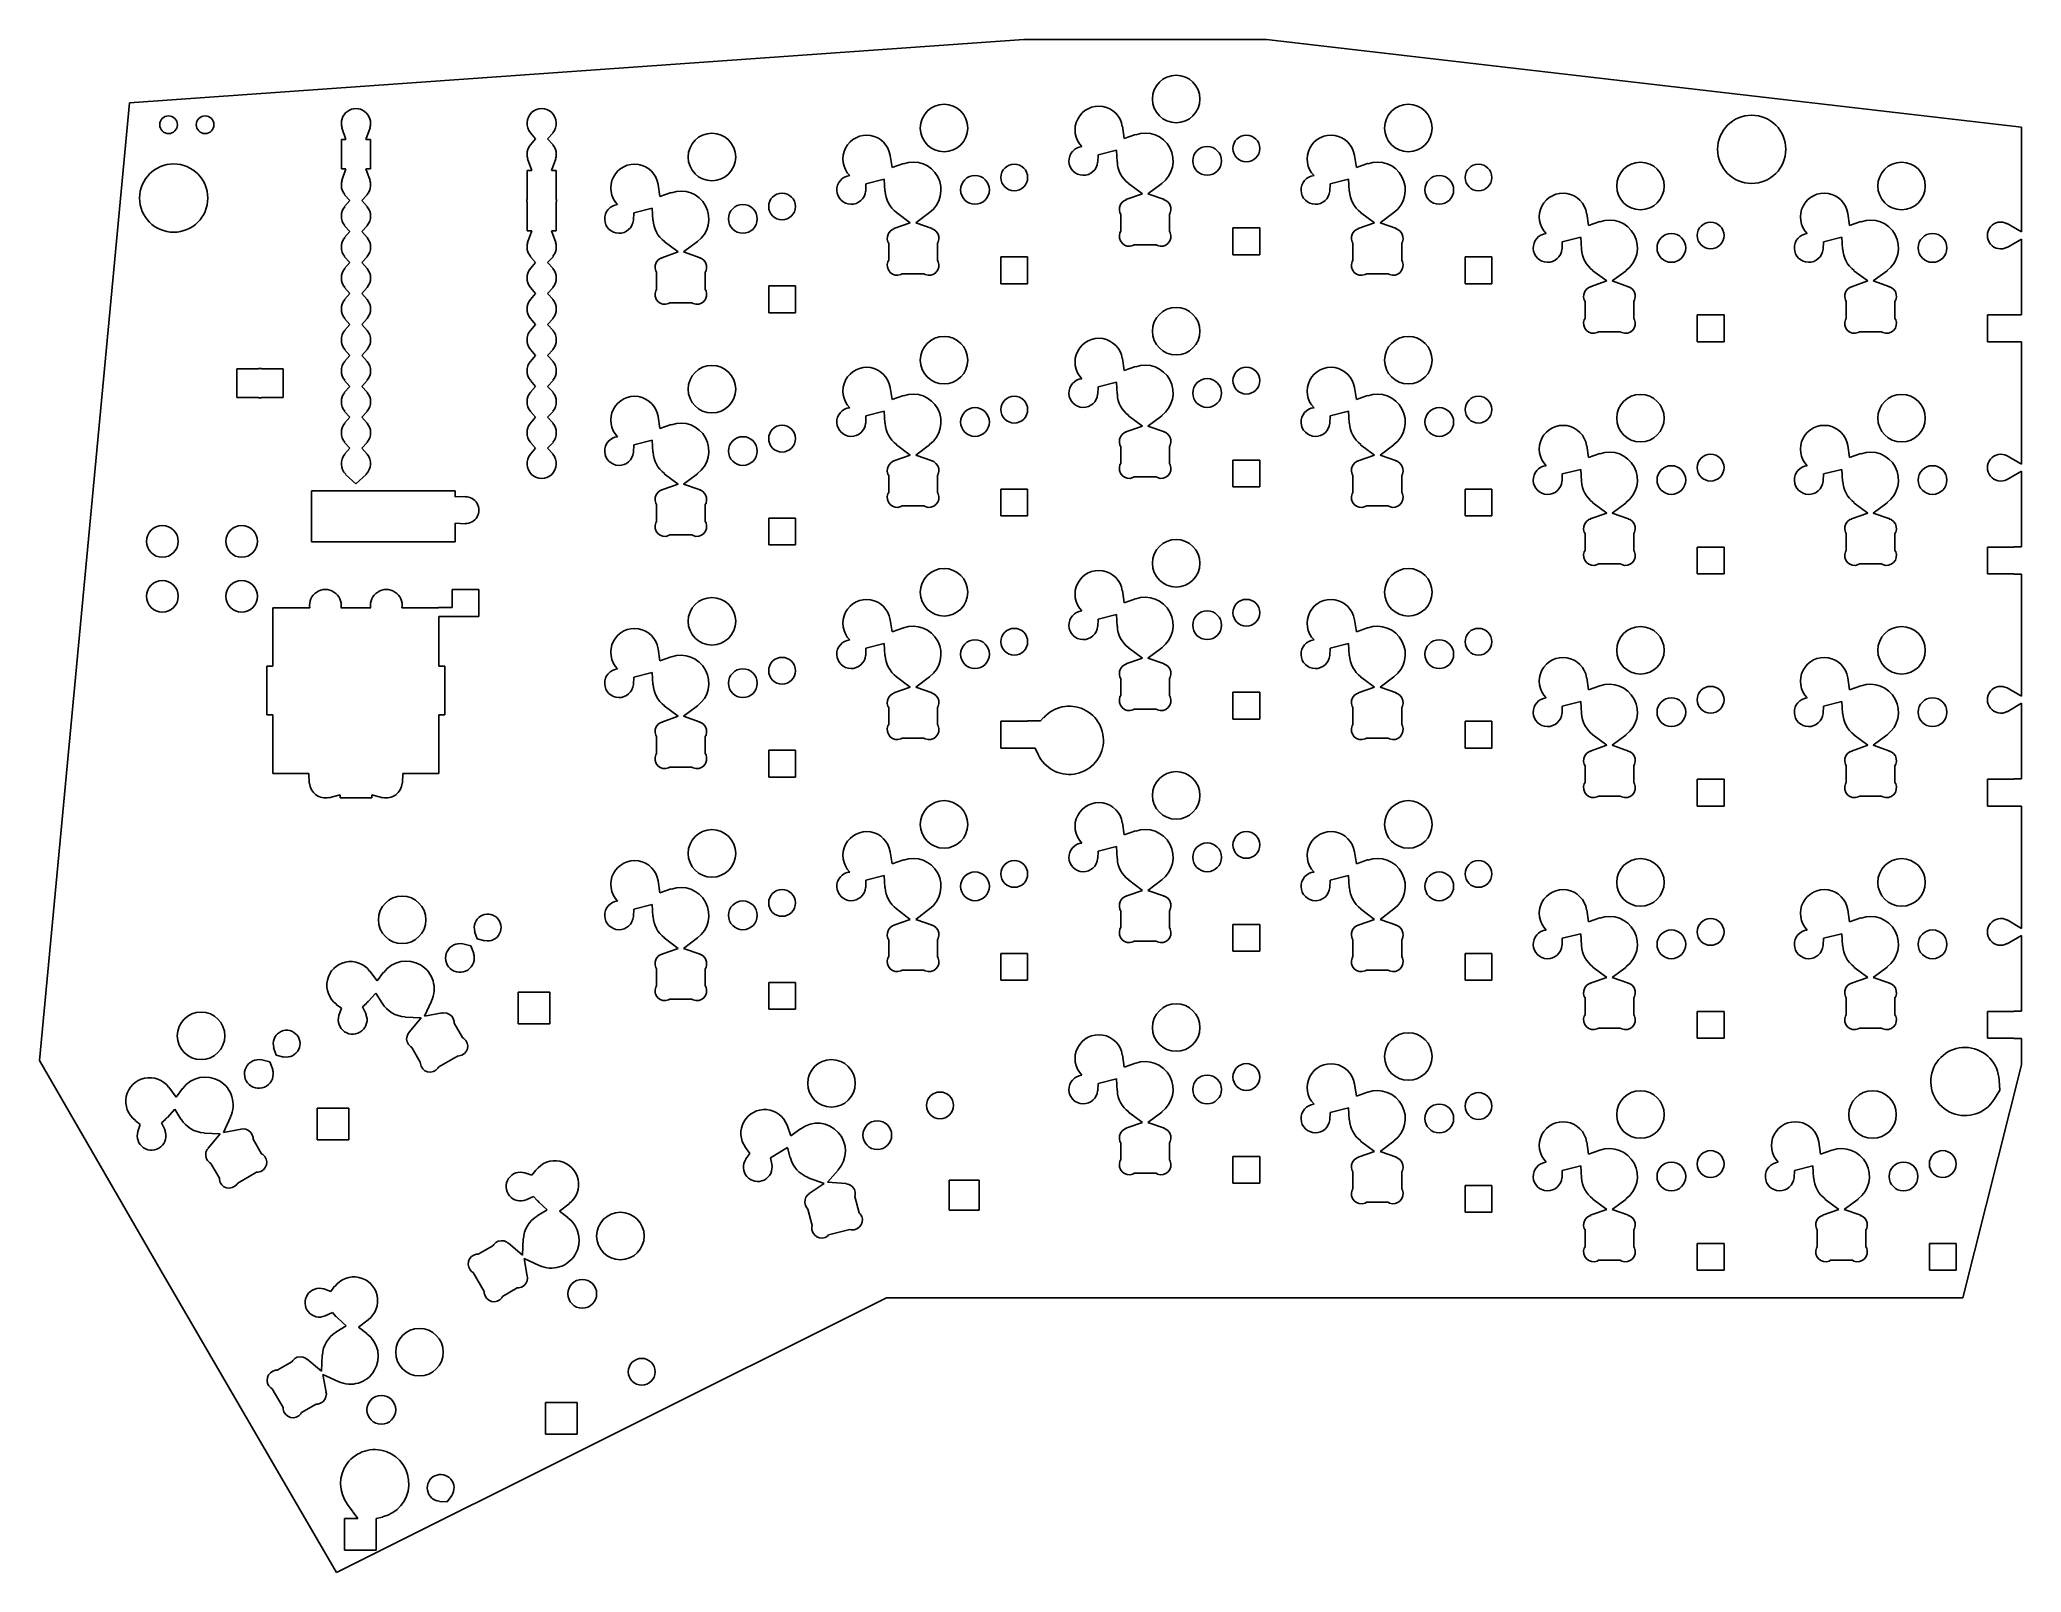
# Model space of a CAD drawing. Header units: millimetres. Extents: x 0 to 163, y 0 to 126.
import ezdxf

# ---------------------------------------------------------------- set-up
doc = ezdxf.new("R2010")
doc.units = ezdxf.units.MM
doc.layers.add('cut', color=7, linetype='Continuous')

msp = doc.modelspace()

# ---------------------------------------------------------------- linework, layer by layer
at = {"layer": 'cut'}
for p, q in [((7.38, 120.6), (80.78, 125.78)), ((80.78, 125.78), (100.67, 125.78)), ((100.67, 125.78), (162.63, 118.59)), ((0, 42), (7.38, 120.6)), ((24.76, 117.58), (24.76, 115.18)), ((25.14, 117.58), (24.76, 117.58)), ((24.81, 118.55), (24.79, 118.54)), ((24.79, 118.54), (25.14, 117.58)), ((26.77, 117.58), (27.12, 118.54)), ((27.16, 117.58), (26.77, 117.58)), ((27.12, 118.54), (27.1, 118.55)), ((27.16, 115.18), (27.16, 117.58)), ((40.28, 118.14), (40.27, 118.13)), ((40.27, 118.13), (40.7, 117.65)), ((40.7, 117.65), (40.27, 117.16)), ((40.27, 117.16), (40.28, 117.15)), ((41.69, 117.65), (42.13, 118.13)), ((42.13, 117.16), (41.69, 117.65)), ((42.13, 118.13), (42.11, 118.14)), ((42.11, 117.15), (42.13, 117.16)), ((88.86, 118.67), (88.84, 118.66)), ((89.01, 117.67), (88.86, 118.67)), ((89.93, 118), (89.01, 117.67)), ((89.94, 117.99), (89.93, 118)), ((162.63, 118.59), (162.63, 110)), ((40.05, 116.01), (40.03, 116)), ((40.03, 116), (40.38, 115.04)), ((42.01, 115.04), (42.36, 116)), ((42.36, 116), (42.34, 116.01)), ((69.81, 116.28), (69.79, 116.28)), ((69.96, 115.29), (69.81, 116.28)), ((70.88, 115.62), (69.96, 115.29)), ((70.89, 115.61), (70.88, 115.62)), ((86.82, 115.73), (86.84, 115.73)), ((86.84, 115.73), (86.86, 116.33)), ((86.86, 116.33), (88.37, 116.71)), ((88.37, 116.71), (88.42, 115.73)), ((88.42, 115.73), (88.43, 115.73)), ((107.91, 116.28), (107.89, 116.28)), ((108.06, 115.29), (107.91, 116.28)), ((108.98, 115.62), (108.06, 115.29)), ((108.99, 115.61), (108.98, 115.62)), ((24.76, 115.18), (25.14, 115.18)), ((25.14, 115.18), (24.79, 114.21)), ((24.79, 114.21), (24.81, 114.2)), ((27.12, 114.21), (26.77, 115.18)), ((26.77, 115.18), (27.16, 115.18)), ((27.1, 114.2), (27.12, 114.21)), ((40, 115.04), (40, 112.66)), ((40.38, 115.04), (40, 115.04)), ((42.4, 115.04), (42.01, 115.04)), ((42.4, 112.66), (42.4, 115.04)), ((50.76, 113.9), (50.74, 113.9)), ((50.91, 112.91), (50.76, 113.9)), ((67.79, 113.35), (67.81, 113.95)), ((67.81, 113.95), (69.32, 114.33)), ((69.32, 114.33), (69.37, 113.35)), ((89.37, 113.98), (89.36, 113.97)), ((89.36, 113.97), (90.5, 113.12)), ((90.95, 113.12), (92.09, 113.97)), ((92.09, 113.97), (92.08, 113.98)), ((105.89, 113.35), (105.91, 113.95)), ((105.91, 113.95), (107.42, 114.33)), ((107.42, 114.33), (107.47, 113.35)), ((25.04, 113.06), (25.03, 113.05)), ((25.03, 113.05), (25.46, 112.57)), ((25.46, 112.57), (25.03, 112.08)), ((26.45, 112.57), (26.89, 113.05)), ((26.89, 112.08), (26.45, 112.57)), ((26.89, 113.05), (26.87, 113.06)), ((39.98, 112.66), (39.98, 112.48)), ((40, 112.66), (39.98, 112.66)), ((39.98, 112.48), (40, 112.48)), ((40, 112.48), (40, 110.1)), ((42.42, 112.66), (42.4, 112.66)), ((42.4, 110.1), (42.4, 112.48)), ((42.4, 112.48), (42.42, 112.48)), ((42.42, 112.48), (42.42, 112.66)), ((51.83, 113.24), (50.91, 112.91)), ((51.84, 113.23), (51.83, 113.24)), ((67.77, 113.35), (67.79, 113.35)), ((69.37, 113.35), (69.38, 113.35)), ((88.7, 112.25), (88.62, 112.02)), ((88.84, 112.44), (88.7, 112.25)), ((89.03, 112.58), (88.84, 112.44)), ((89.19, 112.64), (89.03, 112.58)), ((90.5, 113.12), (89.15, 112.65)), ((89.15, 112.65), (89.16, 112.64)), ((89.16, 112.64), (89.19, 112.64)), ((92.3, 112.65), (90.95, 113.12)), ((92.26, 112.64), (92.29, 112.64)), ((92.42, 112.58), (92.26, 112.64)), ((92.29, 112.64), (92.3, 112.65)), ((92.61, 112.44), (92.42, 112.58)), ((92.75, 112.25), (92.61, 112.44)), ((92.83, 112.02), (92.75, 112.25)), ((105.87, 113.35), (105.89, 113.35)), ((107.47, 113.35), (107.48, 113.35)), ((25.03, 112.08), (25.04, 112.07)), ((26.87, 112.07), (26.89, 112.08)), ((48.72, 110.97), (48.74, 110.97)), ((48.74, 110.97), (48.76, 111.57)), ((48.76, 111.57), (50.27, 111.95)), ((50.27, 111.95), (50.32, 110.97)), ((50.32, 110.97), (50.33, 110.97)), ((71.45, 110.74), (70.1, 110.27)), ((70.32, 111.6), (70.31, 111.59)), ((70.31, 111.59), (71.45, 110.74)), ((71.9, 110.74), (73.04, 111.59)), ((73.25, 110.27), (71.9, 110.74)), ((73.04, 111.59), (73.03, 111.6)), ((88.62, 112.02), (88.61, 111.79)), ((88.61, 111.79), (88.66, 111.56)), ((88.66, 111.56), (88.73, 111.45)), ((88.73, 111.45), (88.73, 110.06)), ((92.73, 111.45), (92.79, 111.56)), ((92.73, 110.06), (92.73, 111.45)), ((92.79, 111.56), (92.84, 111.79)), ((92.84, 111.79), (92.83, 112.02)), ((109.55, 110.74), (108.2, 110.27)), ((108.42, 111.6), (108.41, 111.59)), ((108.41, 111.59), (109.55, 110.74)), ((110, 110.74), (111.14, 111.59)), ((111.35, 110.27), (110, 110.74)), ((111.14, 111.59), (111.13, 111.6)), ((126.96, 111.52), (126.94, 111.52)), ((127.11, 110.53), (126.96, 111.52)), ((128.03, 110.86), (127.11, 110.53)), ((128.04, 110.84), (128.03, 110.86)), ((148.39, 111.52), (148.37, 111.52)), ((148.54, 110.53), (148.39, 111.52)), ((149.47, 110.86), (148.54, 110.53)), ((149.47, 110.84), (149.47, 110.86)), ((161.47, 110.69), (161.46, 110.68)), ((162.63, 110), (161.47, 110.69)), ((25.04, 110.52), (25.03, 110.51)), ((25.03, 110.51), (25.46, 110.03)), ((25.46, 110.03), (25.03, 109.54)), ((25.03, 109.54), (25.04, 109.53)), ((26.45, 110.03), (26.89, 110.51)), ((26.89, 109.54), (26.45, 110.03)), ((26.89, 110.51), (26.87, 110.52)), ((26.87, 109.53), (26.89, 109.54)), ((40, 110.1), (40.38, 110.1)), ((40.38, 110.1), (40.03, 109.13)), ((40.03, 109.13), (40.05, 109.12)), ((42.36, 109.13), (42.01, 110.1)), ((42.01, 110.1), (42.4, 110.1)), ((42.34, 109.12), (42.36, 109.13)), ((51.27, 109.22), (51.26, 109.21)), ((51.26, 109.21), (52.4, 108.36)), ((52.85, 108.36), (53.99, 109.21)), ((53.99, 109.21), (53.98, 109.22)), ((69.57, 109.64), (69.56, 109.41)), ((69.56, 109.41), (69.61, 109.18)), ((69.65, 109.87), (69.57, 109.64)), ((69.61, 109.18), (69.68, 109.07)), ((69.79, 110.06), (69.65, 109.87)), ((69.68, 109.07), (69.68, 107.68)), ((69.98, 110.2), (69.79, 110.06)), ((70.14, 110.26), (69.98, 110.2)), ((70.1, 110.27), (70.11, 110.26)), ((70.11, 110.26), (70.14, 110.26)), ((73.21, 110.26), (73.24, 110.26)), ((73.37, 110.2), (73.21, 110.26)), ((73.24, 110.26), (73.25, 110.27)), ((73.56, 110.06), (73.37, 110.2)), ((73.7, 109.87), (73.56, 110.06)), ((73.68, 109.07), (73.74, 109.18)), ((73.68, 107.68), (73.68, 109.07)), ((73.78, 109.64), (73.7, 109.87)), ((73.74, 109.18), (73.79, 109.41)), ((73.79, 109.41), (73.78, 109.64)), ((88.66, 109.94), (88.61, 109.72)), ((88.61, 109.72), (88.62, 109.48)), ((88.62, 109.48), (88.7, 109.26)), ((88.73, 110.06), (88.66, 109.94)), ((88.7, 109.26), (88.84, 109.07)), ((88.84, 109.07), (89.03, 108.92)), ((92.42, 108.92), (92.61, 109.07)), ((92.61, 109.07), (92.75, 109.26)), ((92.79, 109.94), (92.73, 110.06)), ((92.75, 109.26), (92.83, 109.48)), ((92.84, 109.72), (92.79, 109.94)), ((92.83, 109.48), (92.84, 109.72)), ((100.13, 110.33), (97.93, 110.33)), ((97.93, 110.33), (97.93, 108.13)), ((100.13, 108.13), (100.13, 110.33)), ((107.67, 109.64), (107.66, 109.41)), ((107.66, 109.41), (107.71, 109.18)), ((107.75, 109.87), (107.67, 109.64)), ((107.71, 109.18), (107.78, 109.07)), ((107.89, 110.06), (107.75, 109.87)), ((107.78, 109.07), (107.78, 107.68)), ((108.08, 110.2), (107.89, 110.06)), ((108.24, 110.26), (108.08, 110.2)), ((108.2, 110.27), (108.21, 110.26)), ((108.21, 110.26), (108.24, 110.26)), ((111.31, 110.26), (111.34, 110.26)), ((111.47, 110.2), (111.31, 110.26)), ((111.34, 110.26), (111.35, 110.27)), ((111.66, 110.06), (111.47, 110.2)), ((111.8, 109.87), (111.66, 110.06)), ((111.78, 109.07), (111.84, 109.18)), ((111.78, 107.68), (111.78, 109.07)), ((111.88, 109.64), (111.8, 109.87)), ((111.84, 109.18), (111.89, 109.41)), ((111.89, 109.41), (111.88, 109.64)), ((124.94, 108.59), (124.96, 109.19)), ((124.96, 109.19), (126.47, 109.56)), ((126.47, 109.56), (126.52, 108.59)), ((146.37, 108.59), (146.4, 109.19)), ((146.4, 109.19), (147.9, 109.56)), ((147.9, 109.56), (147.95, 108.59)), ((161.47, 108.73), (162.63, 109.42)), ((162.63, 109.42), (162.63, 103.21)), ((25.04, 107.98), (25.03, 107.97)), ((25.03, 107.97), (25.46, 107.49)), ((25.46, 107.49), (25.03, 107)), ((26.45, 107.49), (26.89, 107.97)), ((26.89, 107), (26.45, 107.49)), ((26.89, 107.97), (26.87, 107.98)), ((40.28, 107.98), (40.27, 107.97)), ((40.27, 107.97), (40.7, 107.49)), ((40.7, 107.49), (40.27, 107)), ((41.69, 107.49), (42.13, 107.97)), ((42.13, 107), (41.69, 107.49)), ((42.13, 107.97), (42.11, 107.98)), ((50.6, 107.49), (50.52, 107.26)), ((50.74, 107.68), (50.6, 107.49)), ((50.93, 107.82), (50.74, 107.68)), ((51.09, 107.88), (50.93, 107.82)), ((52.4, 108.36), (51.05, 107.88)), ((51.05, 107.88), (51.06, 107.87)), ((51.06, 107.87), (51.09, 107.88)), ((54.2, 107.88), (52.85, 108.36)), ((54.16, 107.88), (54.19, 107.87)), ((54.32, 107.82), (54.16, 107.88)), ((54.19, 107.87), (54.2, 107.88)), ((54.51, 107.68), (54.32, 107.82)), ((54.65, 107.49), (54.51, 107.68)), ((54.73, 107.26), (54.65, 107.49)), ((69.61, 107.56), (69.56, 107.34)), ((69.56, 107.34), (69.57, 107.1)), ((69.68, 107.68), (69.61, 107.56)), ((73.74, 107.56), (73.68, 107.68)), ((73.79, 107.34), (73.74, 107.56)), ((73.78, 107.1), (73.79, 107.34)), ((81.08, 107.95), (78.88, 107.95)), ((78.88, 107.95), (78.88, 105.75)), ((81.08, 105.75), (81.08, 107.95)), ((89.03, 108.92), (89.25, 108.84)), ((89.25, 108.84), (89.49, 108.83)), ((89.49, 108.83), (89.72, 108.89)), ((89.72, 108.89), (89.83, 108.95)), ((89.83, 108.95), (91.62, 108.95)), ((91.62, 108.95), (91.73, 108.89)), ((91.73, 108.89), (91.96, 108.83)), ((91.96, 108.83), (92.2, 108.84)), ((92.2, 108.84), (92.42, 108.92)), ((97.93, 108.13), (100.13, 108.13)), ((107.71, 107.56), (107.66, 107.34)), ((107.66, 107.34), (107.67, 107.1)), ((107.78, 107.68), (107.71, 107.56)), ((111.84, 107.56), (111.78, 107.68)), ((111.89, 107.34), (111.84, 107.56)), ((111.88, 107.1), (111.89, 107.34)), ((119.18, 107.95), (116.98, 107.95)), ((116.98, 107.95), (116.98, 105.75)), ((119.18, 105.75), (119.18, 107.95)), ((124.92, 108.59), (124.94, 108.59)), ((126.52, 108.59), (126.53, 108.59)), ((146.35, 108.59), (146.37, 108.59)), ((147.95, 108.59), (147.96, 108.59)), ((161.46, 108.74), (161.47, 108.73)), ((25.03, 107), (25.04, 106.99)), ((26.87, 106.99), (26.89, 107)), ((40.27, 107), (40.28, 106.99)), ((42.11, 106.99), (42.13, 107)), ((50.52, 107.26), (50.51, 107.02)), ((50.51, 107.02), (50.56, 106.8)), ((50.56, 106.8), (50.63, 106.69)), ((50.63, 106.69), (50.63, 105.29)), ((54.63, 106.69), (54.69, 106.8)), ((54.63, 105.29), (54.63, 106.69)), ((54.69, 106.8), (54.74, 107.02)), ((54.74, 107.02), (54.73, 107.26)), ((69.57, 107.1), (69.65, 106.88)), ((69.65, 106.88), (69.79, 106.68)), ((69.79, 106.68), (69.98, 106.54)), ((69.98, 106.54), (70.2, 106.46)), ((70.2, 106.46), (70.44, 106.45)), ((70.44, 106.45), (70.67, 106.51)), ((70.67, 106.51), (70.78, 106.57)), ((70.78, 106.57), (72.57, 106.57)), ((72.57, 106.57), (72.68, 106.51)), ((72.68, 106.51), (72.91, 106.45)), ((72.91, 106.45), (73.15, 106.46)), ((73.15, 106.46), (73.37, 106.54)), ((73.37, 106.54), (73.56, 106.68)), ((73.56, 106.68), (73.7, 106.88)), ((73.7, 106.88), (73.78, 107.1)), ((78.88, 105.75), (81.08, 105.75)), ((107.67, 107.1), (107.75, 106.88)), ((107.75, 106.88), (107.89, 106.68)), ((107.89, 106.68), (108.08, 106.54)), ((108.08, 106.54), (108.3, 106.46)), ((108.3, 106.46), (108.54, 106.45)), ((108.54, 106.45), (108.77, 106.51)), ((108.77, 106.51), (108.88, 106.57)), ((108.88, 106.57), (110.67, 106.57)), ((110.67, 106.57), (110.78, 106.51)), ((110.78, 106.51), (111.01, 106.45)), ((111.01, 106.45), (111.25, 106.46)), ((111.25, 106.46), (111.47, 106.54)), ((111.47, 106.54), (111.66, 106.68)), ((111.66, 106.68), (111.8, 106.88)), ((111.8, 106.88), (111.88, 107.1)), ((116.98, 105.75), (119.18, 105.75)), ((128.6, 105.98), (127.25, 105.5)), ((127.47, 106.84), (127.46, 106.82)), ((127.46, 106.82), (128.6, 105.98)), ((129.05, 105.98), (130.19, 106.82)), ((130.4, 105.5), (129.05, 105.98)), ((130.19, 106.82), (130.18, 106.84)), ((150.03, 105.98), (148.69, 105.5)), ((148.9, 106.84), (148.89, 106.82)), ((148.89, 106.82), (150.03, 105.98)), ((150.48, 105.98), (151.62, 106.82)), ((151.83, 105.5), (150.48, 105.98)), ((151.62, 106.82), (151.61, 106.84)), ((25.04, 105.44), (25.03, 105.43)), ((25.03, 105.43), (25.46, 104.95)), ((25.46, 104.95), (25.03, 104.46)), ((25.03, 104.46), (25.04, 104.45)), ((26.45, 104.95), (26.89, 105.43)), ((26.89, 104.46), (26.45, 104.95)), ((26.89, 105.43), (26.87, 105.44)), ((26.87, 104.45), (26.89, 104.46)), ((40.28, 105.44), (40.27, 105.43)), ((40.27, 105.43), (40.7, 104.95)), ((40.7, 104.95), (40.27, 104.46)), ((40.27, 104.46), (40.28, 104.45)), ((41.69, 104.95), (42.13, 105.43)), ((42.13, 104.46), (41.69, 104.95)), ((42.13, 105.43), (42.11, 105.44)), ((42.11, 104.45), (42.13, 104.46)), ((50.56, 105.18), (50.51, 104.96)), ((50.51, 104.96), (50.52, 104.72)), ((50.52, 104.72), (50.6, 104.49)), ((50.63, 105.29), (50.56, 105.18)), ((50.6, 104.49), (50.74, 104.3)), ((50.74, 104.3), (50.93, 104.16)), ((50.93, 104.16), (51.15, 104.08)), ((51.39, 104.07), (51.62, 104.13)), ((51.62, 104.13), (51.73, 104.19)), ((51.73, 104.19), (53.52, 104.19)), ((53.52, 104.19), (53.63, 104.13)), ((53.63, 104.13), (53.86, 104.07)), ((54.1, 104.08), (54.32, 104.16)), ((54.32, 104.16), (54.51, 104.3)), ((54.51, 104.3), (54.65, 104.49)), ((54.69, 105.18), (54.63, 105.29)), ((54.65, 104.49), (54.73, 104.72)), ((54.74, 104.96), (54.69, 105.18)), ((54.73, 104.72), (54.74, 104.96)), ((62.03, 105.57), (59.83, 105.57)), ((59.83, 105.57), (59.83, 103.37)), ((62.03, 103.37), (62.03, 105.57)), ((126.72, 104.88), (126.71, 104.64)), ((126.71, 104.64), (126.76, 104.42)), ((126.8, 105.11), (126.72, 104.88)), ((126.76, 104.42), (126.83, 104.3)), ((126.94, 105.3), (126.8, 105.11)), ((126.83, 104.3), (126.83, 102.91)), ((127.13, 105.44), (126.94, 105.3)), ((127.29, 105.49), (127.13, 105.44)), ((127.25, 105.5), (127.26, 105.49)), ((127.26, 105.49), (127.29, 105.49)), ((130.36, 105.49), (130.39, 105.49)), ((130.52, 105.44), (130.36, 105.49)), ((130.39, 105.49), (130.4, 105.5)), ((130.71, 105.3), (130.52, 105.44)), ((130.85, 105.11), (130.71, 105.3)), ((130.83, 104.3), (130.89, 104.42)), ((130.83, 102.91), (130.83, 104.3)), ((130.93, 104.88), (130.85, 105.11)), ((130.89, 104.42), (130.94, 104.64)), ((130.94, 104.64), (130.93, 104.88)), ((148.15, 104.88), (148.14, 104.64)), ((148.14, 104.64), (148.2, 104.42)), ((148.23, 105.11), (148.15, 104.88)), ((148.2, 104.42), (148.26, 104.3)), ((148.37, 105.3), (148.23, 105.11)), ((148.26, 104.3), (148.26, 102.91)), ((148.56, 105.44), (148.37, 105.3)), ((148.72, 105.49), (148.56, 105.44)), ((148.69, 105.5), (148.69, 105.49)), ((148.69, 105.49), (148.72, 105.49)), ((151.79, 105.49), (151.83, 105.49)), ((151.95, 105.44), (151.79, 105.49)), ((151.83, 105.49), (151.83, 105.5)), ((152.14, 105.3), (151.95, 105.44)), ((152.29, 105.11), (152.14, 105.3)), ((152.26, 104.3), (152.32, 104.42)), ((152.26, 102.91), (152.26, 104.3)), ((152.36, 104.88), (152.29, 105.11)), ((152.32, 104.42), (152.38, 104.64)), ((152.38, 104.64), (152.36, 104.88)), ((25.04, 102.9), (25.03, 102.89)), ((25.03, 102.89), (25.46, 102.41)), ((26.45, 102.41), (26.89, 102.89)), ((26.89, 102.89), (26.87, 102.9)), ((40.28, 102.9), (40.27, 102.89)), ((40.27, 102.89), (40.7, 102.41)), ((41.69, 102.41), (42.13, 102.89)), ((42.13, 102.89), (42.11, 102.9)), ((51.15, 104.08), (51.39, 104.07)), ((53.86, 104.07), (54.1, 104.08)), ((59.83, 103.37), (62.03, 103.37)), ((126.76, 102.8), (126.71, 102.58)), ((126.71, 102.58), (126.72, 102.34)), ((126.83, 102.91), (126.76, 102.8)), ((130.89, 102.8), (130.83, 102.91)), ((130.94, 102.58), (130.89, 102.8)), ((130.93, 102.34), (130.94, 102.58)), ((138.23, 103.19), (136.03, 103.19)), ((136.03, 103.19), (136.03, 100.99)), ((138.23, 100.99), (138.23, 103.19)), ((148.2, 102.8), (148.14, 102.58)), ((148.14, 102.58), (148.15, 102.34)), ((148.26, 102.91), (148.2, 102.8)), ((152.32, 102.8), (152.26, 102.91)), ((152.38, 102.58), (152.32, 102.8)), ((152.36, 102.34), (152.38, 102.58)), ((162.02, 103.19), (159.84, 103.19)), ((159.84, 103.19), (159.84, 100.99)), ((162.63, 103.21), (162.02, 103.21)), ((162.02, 103.21), (162.02, 103.19)), ((25.46, 102.41), (25.03, 101.92)), ((25.03, 101.92), (25.04, 101.91)), ((26.89, 101.92), (26.45, 102.41)), ((26.87, 101.91), (26.89, 101.92)), ((40.7, 102.41), (40.27, 101.92)), ((40.27, 101.92), (40.28, 101.91)), ((42.13, 101.92), (41.69, 102.41)), ((42.11, 101.91), (42.13, 101.92)), ((126.72, 102.34), (126.8, 102.11)), ((126.8, 102.11), (126.94, 101.92)), ((126.94, 101.92), (127.13, 101.78)), ((127.13, 101.78), (127.35, 101.7)), ((127.35, 101.7), (127.59, 101.69)), ((127.59, 101.69), (127.82, 101.75)), ((127.82, 101.75), (127.93, 101.81)), ((127.93, 101.81), (129.72, 101.81)), ((129.72, 101.81), (129.83, 101.75)), ((129.83, 101.75), (130.06, 101.69)), ((130.06, 101.69), (130.3, 101.7)), ((130.3, 101.7), (130.52, 101.78)), ((130.52, 101.78), (130.71, 101.92)), ((130.71, 101.92), (130.85, 102.11)), ((130.85, 102.11), (130.93, 102.34)), ((136.03, 100.99), (138.23, 100.99)), ((148.15, 102.34), (148.23, 102.11)), ((148.23, 102.11), (148.37, 101.92)), ((148.37, 101.92), (148.56, 101.78)), ((148.56, 101.78), (148.78, 101.7)), ((148.78, 101.7), (149.02, 101.69)), ((149.02, 101.69), (149.25, 101.75)), ((149.25, 101.75), (149.36, 101.81)), ((149.36, 101.81), (151.15, 101.81)), ((151.15, 101.81), (151.27, 101.75)), ((151.27, 101.75), (151.49, 101.69)), ((151.49, 101.69), (151.73, 101.7)), ((151.73, 101.7), (151.95, 101.78)), ((151.95, 101.78), (152.14, 101.92)), ((152.14, 101.92), (152.29, 102.11)), ((152.29, 102.11), (152.36, 102.34)), ((159.84, 100.99), (162.02, 100.99)), ((162.02, 100.99), (162.02, 100.97)), ((162.02, 100.97), (162.63, 100.97)), ((162.63, 100.97), (162.63, 90.95)), ((25.04, 100.36), (25.03, 100.35)), ((25.03, 100.35), (25.46, 99.87)), ((25.46, 99.87), (25.03, 99.38)), ((25.03, 99.38), (25.04, 99.37)), ((26.45, 99.87), (26.89, 100.35)), ((26.89, 99.38), (26.45, 99.87)), ((26.89, 100.35), (26.87, 100.36)), ((26.87, 99.37), (26.89, 99.38)), ((40.28, 100.36), (40.27, 100.35)), ((40.27, 100.35), (40.7, 99.87)), ((40.7, 99.87), (40.27, 99.38)), ((40.27, 99.38), (40.28, 99.37)), ((41.69, 99.87), (42.13, 100.35)), ((42.13, 99.38), (41.69, 99.87)), ((42.13, 100.35), (42.11, 100.36)), ((42.11, 99.37), (42.13, 99.38)), ((88.86, 99.62), (88.84, 99.61)), ((89.01, 98.62), (88.86, 99.62)), ((17.96, 98.77), (16.18, 98.77)), ((16.18, 98.77), (16.18, 96.42)), ((18.2, 98.79), (17.96, 98.79)), ((17.96, 98.79), (17.96, 98.77)), ((18.2, 98.77), (18.2, 98.79)), ((19.98, 98.77), (18.2, 98.77)), ((19.98, 96.42), (19.98, 98.77)), ((25.04, 97.82), (25.03, 97.81)), ((25.03, 97.81), (25.46, 97.33)), ((26.45, 97.33), (26.89, 97.81)), ((26.89, 97.81), (26.87, 97.82)), ((40.28, 97.82), (40.27, 97.81)), ((40.27, 97.81), (40.7, 97.33)), ((41.69, 97.33), (42.13, 97.81)), ((42.13, 97.81), (42.11, 97.82)), ((86.86, 97.28), (88.37, 97.66)), ((88.37, 97.66), (88.42, 96.68)), ((89.93, 98.95), (89.01, 98.62)), ((89.94, 98.94), (89.93, 98.95)), ((16.18, 96.42), (17.96, 96.42)), ((17.96, 96.42), (17.96, 96.4)), ((17.96, 96.4), (18.2, 96.4)), ((18.2, 96.42), (19.98, 96.42)), ((18.2, 96.4), (18.2, 96.42)), ((25.46, 97.33), (25.03, 96.84)), ((25.03, 96.84), (25.04, 96.83)), ((26.89, 96.84), (26.45, 97.33)), ((26.87, 96.83), (26.89, 96.84)), ((40.7, 97.33), (40.27, 96.84)), ((40.27, 96.84), (40.28, 96.83)), ((42.13, 96.84), (41.69, 97.33)), ((42.11, 96.83), (42.13, 96.84)), ((69.81, 97.23), (69.79, 97.23)), ((69.96, 96.24), (69.81, 97.23)), ((70.88, 96.57), (69.96, 96.24)), ((70.89, 96.56), (70.88, 96.57)), ((86.82, 96.68), (86.84, 96.68)), ((86.84, 96.68), (86.86, 97.28)), ((88.42, 96.68), (88.43, 96.68)), ((107.91, 97.23), (107.89, 97.23)), ((108.06, 96.24), (107.91, 97.23)), ((108.98, 96.57), (108.06, 96.24)), ((108.99, 96.56), (108.98, 96.57)), ((25.04, 95.28), (25.03, 95.27)), ((25.03, 95.27), (25.46, 94.79)), ((25.46, 94.79), (25.03, 94.3)), ((26.45, 94.79), (26.89, 95.27)), ((26.89, 94.3), (26.45, 94.79)), ((26.89, 95.27), (26.87, 95.28)), ((40.28, 95.28), (40.27, 95.27)), ((40.27, 95.27), (40.7, 94.79)), ((40.7, 94.79), (40.27, 94.3)), ((41.69, 94.79), (42.13, 95.27)), ((42.13, 94.3), (41.69, 94.79)), ((42.13, 95.27), (42.11, 95.28)), ((50.76, 94.85), (50.74, 94.85)), ((50.91, 93.86), (50.76, 94.85)), ((67.79, 94.3), (67.81, 94.9)), ((67.81, 94.9), (69.32, 95.28)), ((69.32, 95.28), (69.37, 94.3)), ((89.37, 94.93), (89.36, 94.92)), ((89.36, 94.92), (90.5, 94.07)), ((90.95, 94.07), (92.09, 94.92)), ((92.09, 94.92), (92.08, 94.93)), ((105.89, 94.3), (105.91, 94.9)), ((105.91, 94.9), (107.42, 95.28)), ((107.42, 95.28), (107.47, 94.3)), ((25.03, 94.3), (25.04, 94.29)), ((25.04, 92.74), (25.03, 92.73)), ((25.03, 92.73), (25.46, 92.25)), ((26.45, 92.25), (26.89, 92.73)), ((26.87, 94.29), (26.89, 94.3)), ((26.89, 92.73), (26.87, 92.74)), ((40.27, 94.3), (40.28, 94.29)), ((40.28, 92.74), (40.27, 92.73)), ((40.27, 92.73), (40.7, 92.25)), ((41.69, 92.25), (42.13, 92.73)), ((42.11, 94.29), (42.13, 94.3)), ((42.13, 92.73), (42.11, 92.74)), ((48.76, 92.52), (50.27, 92.9)), ((50.27, 92.9), (50.32, 91.92)), ((51.83, 94.19), (50.91, 93.86)), ((51.84, 94.18), (51.83, 94.19)), ((67.77, 94.3), (67.79, 94.3)), ((69.37, 94.3), (69.38, 94.3)), ((88.62, 92.97), (88.61, 92.74)), ((88.61, 92.74), (88.66, 92.51)), ((88.7, 93.2), (88.62, 92.97)), ((88.84, 93.39), (88.7, 93.2)), ((89.03, 93.53), (88.84, 93.39)), ((89.19, 93.59), (89.03, 93.53)), ((90.5, 94.07), (89.15, 93.6)), ((89.15, 93.6), (89.16, 93.59)), ((89.16, 93.59), (89.19, 93.59)), ((92.3, 93.6), (90.95, 94.07)), ((92.26, 93.59), (92.29, 93.59)), ((92.42, 93.53), (92.26, 93.59)), ((92.29, 93.59), (92.3, 93.6)), ((92.61, 93.39), (92.42, 93.53)), ((92.75, 93.2), (92.61, 93.39)), ((92.83, 92.97), (92.75, 93.2)), ((92.79, 92.51), (92.84, 92.74)), ((92.84, 92.74), (92.83, 92.97)), ((105.87, 94.3), (105.89, 94.3)), ((107.47, 94.3), (107.48, 94.3)), ((25.46, 92.25), (25.03, 91.76)), ((25.03, 91.76), (25.04, 91.75)), ((26.89, 91.76), (26.45, 92.25)), ((26.87, 91.75), (26.89, 91.76)), ((40.7, 92.25), (40.27, 91.76)), ((40.27, 91.76), (40.28, 91.75)), ((42.13, 91.76), (41.69, 92.25)), ((42.11, 91.75), (42.13, 91.76)), ((48.72, 91.92), (48.74, 91.92)), ((48.74, 91.92), (48.76, 92.52)), ((50.32, 91.92), (50.33, 91.92)), ((69.98, 91.15), (69.79, 91.01)), ((70.14, 91.21), (69.98, 91.15)), ((71.45, 91.69), (70.1, 91.22)), ((70.1, 91.22), (70.11, 91.21)), ((70.11, 91.21), (70.14, 91.21)), ((70.32, 92.55), (70.31, 92.54)), ((70.31, 92.54), (71.45, 91.69)), ((71.9, 91.69), (73.04, 92.54)), ((73.25, 91.22), (71.9, 91.69)), ((73.04, 92.54), (73.03, 92.55)), ((73.21, 91.21), (73.24, 91.21)), ((73.37, 91.15), (73.21, 91.21)), ((73.24, 91.21), (73.25, 91.22)), ((73.56, 91.01), (73.37, 91.15)), ((88.66, 92.51), (88.73, 92.4)), ((88.73, 92.4), (88.73, 91.01)), ((92.73, 92.4), (92.79, 92.51)), ((92.73, 91.01), (92.73, 92.4)), ((100.13, 91.28), (97.93, 91.28)), ((97.93, 91.28), (97.93, 89.08)), ((100.13, 89.08), (100.13, 91.28)), ((108.08, 91.15), (107.89, 91.01)), ((108.24, 91.21), (108.08, 91.15)), ((109.55, 91.69), (108.2, 91.22)), ((108.2, 91.22), (108.21, 91.21)), ((108.21, 91.21), (108.24, 91.21)), ((108.42, 92.55), (108.41, 92.54)), ((108.41, 92.54), (109.55, 91.69)), ((110, 91.69), (111.14, 92.54)), ((111.35, 91.22), (110, 91.69)), ((111.14, 92.54), (111.13, 92.55)), ((111.31, 91.21), (111.34, 91.21)), ((111.47, 91.15), (111.31, 91.21)), ((111.34, 91.21), (111.35, 91.22)), ((111.66, 91.01), (111.47, 91.15)), ((126.96, 92.47), (126.94, 92.47)), ((127.11, 91.48), (126.96, 92.47)), ((128.03, 91.81), (127.11, 91.48)), ((128.04, 91.79), (128.03, 91.81)), ((148.39, 92.47), (148.37, 92.47)), ((148.54, 91.48), (148.39, 92.47)), ((149.47, 91.81), (148.54, 91.48)), ((149.47, 91.79), (149.47, 91.81)), ((161.47, 91.64), (161.46, 91.63)), ((162.63, 90.95), (161.47, 91.64)), ((25.12, 90.11), (25.11, 90.1)), ((25.11, 90.1), (25.96, 89.33)), ((25.96, 89.33), (26.8, 90.1)), ((26.8, 90.1), (26.79, 90.11)), ((51.27, 90.17), (51.26, 90.16)), ((51.26, 90.16), (52.4, 89.31)), ((52.85, 89.31), (53.99, 90.16)), ((53.99, 90.16), (53.98, 90.17)), ((69.57, 90.59), (69.56, 90.36)), ((69.56, 90.36), (69.61, 90.13)), ((69.65, 90.82), (69.57, 90.59)), ((69.61, 90.13), (69.68, 90.02)), ((69.79, 91.01), (69.65, 90.82)), ((69.68, 90.02), (69.68, 88.63)), ((73.7, 90.82), (73.56, 91.01)), ((73.68, 90.02), (73.74, 90.13)), ((73.68, 88.63), (73.68, 90.02)), ((73.78, 90.59), (73.7, 90.82)), ((73.74, 90.13), (73.79, 90.36)), ((73.79, 90.36), (73.78, 90.59)), ((88.66, 90.89), (88.61, 90.67)), ((88.61, 90.67), (88.62, 90.43)), ((88.62, 90.43), (88.7, 90.21)), ((88.73, 91.01), (88.66, 90.89)), ((88.7, 90.21), (88.84, 90.02)), ((88.84, 90.02), (89.03, 89.87)), ((89.03, 89.87), (89.25, 89.79)), ((89.25, 89.79), (89.49, 89.78)), ((89.49, 89.78), (89.72, 89.84)), ((89.72, 89.84), (89.83, 89.9)), ((89.83, 89.9), (91.62, 89.9)), ((91.62, 89.9), (91.73, 89.84)), ((91.73, 89.84), (91.96, 89.78)), ((91.96, 89.78), (92.2, 89.79)), ((92.2, 89.79), (92.42, 89.87)), ((92.42, 89.87), (92.61, 90.02)), ((92.61, 90.02), (92.75, 90.21)), ((92.79, 90.89), (92.73, 91.01)), ((92.75, 90.21), (92.83, 90.43)), ((92.84, 90.67), (92.79, 90.89)), ((92.83, 90.43), (92.84, 90.67)), ((107.67, 90.59), (107.66, 90.36)), ((107.66, 90.36), (107.71, 90.13)), ((107.75, 90.82), (107.67, 90.59)), ((107.71, 90.13), (107.78, 90.02)), ((107.89, 91.01), (107.75, 90.82)), ((107.78, 90.02), (107.78, 88.63)), ((111.8, 90.82), (111.66, 91.01)), ((111.78, 90.02), (111.84, 90.13)), ((111.78, 88.63), (111.78, 90.02)), ((111.88, 90.59), (111.8, 90.82)), ((111.84, 90.13), (111.89, 90.36)), ((111.89, 90.36), (111.88, 90.59)), ((124.92, 89.54), (124.94, 89.54)), ((124.94, 89.54), (124.96, 90.14)), ((124.96, 90.14), (126.47, 90.51)), ((126.47, 90.51), (126.52, 89.54)), ((126.52, 89.54), (126.53, 89.54)), ((146.35, 89.54), (146.37, 89.54)), ((146.37, 89.54), (146.4, 90.14)), ((146.4, 90.14), (147.9, 90.51)), ((147.9, 90.51), (147.95, 89.54)), ((147.95, 89.54), (147.96, 89.54)), ((161.46, 89.69), (161.47, 89.68)), ((161.47, 89.68), (162.63, 90.37)), ((162.63, 90.37), (162.63, 84.16)), ((22.3, 88.75), (22.3, 84.56)), ((34.11, 88.75), (22.3, 88.75)), ((34.11, 88.25), (34.11, 88.75)), ((34.94, 88.29), (34.11, 88.25)), ((34.94, 88.27), (34.94, 88.29)), ((50.52, 88.21), (50.51, 87.97)), ((50.51, 87.97), (50.56, 87.75)), ((50.6, 88.44), (50.52, 88.21)), ((50.74, 88.63), (50.6, 88.44)), ((50.93, 88.77), (50.74, 88.63)), ((51.09, 88.83), (50.93, 88.77)), ((52.4, 89.31), (51.05, 88.83)), ((51.05, 88.83), (51.06, 88.82)), ((51.06, 88.82), (51.09, 88.83)), ((54.2, 88.83), (52.85, 89.31)), ((54.16, 88.83), (54.19, 88.82)), ((54.32, 88.77), (54.16, 88.83)), ((54.19, 88.82), (54.2, 88.83)), ((54.51, 88.63), (54.32, 88.77)), ((54.65, 88.44), (54.51, 88.63)), ((54.73, 88.21), (54.65, 88.44)), ((54.69, 87.75), (54.74, 87.97)), ((54.74, 87.97), (54.73, 88.21)), ((69.61, 88.51), (69.56, 88.29)), ((69.56, 88.29), (69.57, 88.05)), ((69.57, 88.05), (69.65, 87.83)), ((69.68, 88.63), (69.61, 88.51)), ((69.65, 87.83), (69.79, 87.63)), ((73.56, 87.63), (73.7, 87.83)), ((73.74, 88.51), (73.68, 88.63)), ((73.7, 87.83), (73.78, 88.05)), ((73.79, 88.29), (73.74, 88.51)), ((73.78, 88.05), (73.79, 88.29)), ((81.08, 88.9), (78.88, 88.9)), ((78.88, 88.9), (78.88, 86.7)), ((81.08, 86.7), (81.08, 88.9)), ((97.93, 89.08), (100.13, 89.08)), ((107.71, 88.51), (107.66, 88.29)), ((107.66, 88.29), (107.67, 88.05)), ((107.67, 88.05), (107.75, 87.83)), ((107.78, 88.63), (107.71, 88.51)), ((107.75, 87.83), (107.89, 87.63)), ((111.66, 87.63), (111.8, 87.83)), ((111.84, 88.51), (111.78, 88.63)), ((111.8, 87.83), (111.88, 88.05)), ((111.89, 88.29), (111.84, 88.51)), ((111.88, 88.05), (111.89, 88.29)), ((119.18, 88.9), (116.98, 88.9)), ((116.98, 88.9), (116.98, 86.7)), ((119.18, 86.7), (119.18, 88.9)), ((50.56, 87.75), (50.63, 87.64)), ((50.63, 86.24), (50.56, 86.13)), ((50.63, 87.64), (50.63, 86.24)), ((54.63, 87.64), (54.69, 87.75)), ((54.63, 86.24), (54.63, 87.64)), ((54.69, 86.13), (54.63, 86.24)), ((62.03, 86.52), (59.83, 86.52)), ((59.83, 86.52), (59.83, 84.32)), ((62.03, 84.32), (62.03, 86.52)), ((69.79, 87.63), (69.98, 87.49)), ((69.98, 87.49), (70.2, 87.41)), ((70.2, 87.41), (70.44, 87.4)), ((70.44, 87.4), (70.67, 87.46)), ((70.67, 87.46), (70.78, 87.52)), ((70.78, 87.52), (72.57, 87.52)), ((72.57, 87.52), (72.68, 87.46)), ((72.68, 87.46), (72.91, 87.4)), ((72.91, 87.4), (73.15, 87.41)), ((73.15, 87.41), (73.37, 87.49)), ((73.37, 87.49), (73.56, 87.63)), ((78.88, 86.7), (81.08, 86.7)), ((107.89, 87.63), (108.08, 87.49)), ((108.08, 87.49), (108.3, 87.41)), ((108.3, 87.41), (108.54, 87.4)), ((108.54, 87.4), (108.77, 87.46)), ((108.77, 87.46), (108.88, 87.52)), ((108.88, 87.52), (110.67, 87.52)), ((110.67, 87.52), (110.78, 87.46)), ((110.78, 87.46), (111.01, 87.4)), ((111.01, 87.4), (111.25, 87.41)), ((111.25, 87.41), (111.47, 87.49)), ((111.47, 87.49), (111.66, 87.63)), ((116.98, 86.7), (119.18, 86.7)), ((126.94, 86.25), (126.8, 86.06)), ((127.13, 86.39), (126.94, 86.25)), ((127.29, 86.44), (127.13, 86.39)), ((128.6, 86.93), (127.25, 86.45)), ((127.25, 86.45), (127.26, 86.44)), ((127.26, 86.44), (127.29, 86.44)), ((127.47, 87.79), (127.46, 87.77)), ((127.46, 87.77), (128.6, 86.93)), ((129.05, 86.93), (130.19, 87.77)), ((130.4, 86.45), (129.05, 86.93)), ((130.19, 87.77), (130.18, 87.79)), ((130.36, 86.44), (130.39, 86.44)), ((130.52, 86.39), (130.36, 86.44)), ((130.39, 86.44), (130.4, 86.45)), ((130.71, 86.25), (130.52, 86.39)), ((130.85, 86.06), (130.71, 86.25)), ((148.37, 86.25), (148.23, 86.06)), ((148.56, 86.39), (148.37, 86.25)), ((148.72, 86.44), (148.56, 86.39)), ((150.03, 86.93), (148.69, 86.45)), ((148.69, 86.45), (148.69, 86.44)), ((148.69, 86.44), (148.72, 86.44)), ((148.9, 87.79), (148.89, 87.77)), ((148.89, 87.77), (150.03, 86.93)), ((150.48, 86.93), (151.62, 87.77)), ((151.83, 86.45), (150.48, 86.93)), ((151.62, 87.77), (151.61, 87.79)), ((151.79, 86.44), (151.83, 86.44)), ((151.95, 86.39), (151.79, 86.44)), ((151.83, 86.44), (151.83, 86.45)), ((152.14, 86.25), (151.95, 86.39)), ((152.29, 86.06), (152.14, 86.25)), ((34.11, 84.56), (34.11, 86.09)), ((34.11, 86.09), (34.94, 86.05)), ((34.94, 86.05), (34.94, 86.07)), ((50.56, 86.13), (50.51, 85.91)), ((50.51, 85.91), (50.52, 85.67)), ((50.52, 85.67), (50.6, 85.44)), ((50.6, 85.44), (50.74, 85.25)), ((50.74, 85.25), (50.93, 85.11)), ((50.93, 85.11), (51.15, 85.03)), ((51.15, 85.03), (51.39, 85.02)), ((51.39, 85.02), (51.62, 85.08)), ((51.62, 85.08), (51.73, 85.14)), ((51.73, 85.14), (53.52, 85.14)), ((53.52, 85.14), (53.63, 85.08)), ((53.63, 85.08), (53.86, 85.02)), ((53.86, 85.02), (54.1, 85.03)), ((54.1, 85.03), (54.32, 85.11)), ((54.32, 85.11), (54.51, 85.25)), ((54.51, 85.25), (54.65, 85.44)), ((54.65, 85.44), (54.73, 85.67)), ((54.74, 85.91), (54.69, 86.13)), ((54.73, 85.67), (54.74, 85.91)), ((126.72, 85.83), (126.71, 85.59)), ((126.71, 85.59), (126.76, 85.37)), ((126.8, 86.06), (126.72, 85.83)), ((126.76, 85.37), (126.83, 85.25)), ((126.83, 85.25), (126.83, 83.86)), ((130.83, 85.25), (130.89, 85.37)), ((130.83, 83.86), (130.83, 85.25)), ((130.93, 85.83), (130.85, 86.06)), ((130.89, 85.37), (130.94, 85.59)), ((130.94, 85.59), (130.93, 85.83)), ((148.15, 85.83), (148.14, 85.59)), ((148.14, 85.59), (148.2, 85.37)), ((148.23, 86.06), (148.15, 85.83)), ((148.2, 85.37), (148.26, 85.25)), ((148.26, 85.25), (148.26, 83.86)), ((152.26, 85.25), (152.32, 85.37)), ((152.26, 83.86), (152.26, 85.25)), ((152.36, 85.83), (152.29, 86.06)), ((152.32, 85.37), (152.38, 85.59)), ((152.38, 85.59), (152.36, 85.83)), ((22.3, 84.56), (34.11, 84.56)), ((59.83, 84.32), (62.03, 84.32)), ((126.76, 83.75), (126.71, 83.53)), ((126.71, 83.53), (126.72, 83.29)), ((126.72, 83.29), (126.8, 83.06)), ((126.83, 83.86), (126.76, 83.75)), ((126.8, 83.06), (126.94, 82.87)), ((130.71, 82.87), (130.85, 83.06)), ((130.89, 83.75), (130.83, 83.86)), ((130.85, 83.06), (130.93, 83.29)), ((130.94, 83.53), (130.89, 83.75)), ((130.93, 83.29), (130.94, 83.53)), ((138.23, 84.14), (136.03, 84.14)), ((136.03, 84.14), (136.03, 81.94)), ((138.23, 81.94), (138.23, 84.14)), ((148.2, 83.75), (148.14, 83.53)), ((148.14, 83.53), (148.15, 83.29)), ((148.15, 83.29), (148.23, 83.06)), ((148.26, 83.86), (148.2, 83.75)), ((148.23, 83.06), (148.37, 82.87)), ((152.14, 82.87), (152.29, 83.06)), ((152.32, 83.75), (152.26, 83.86)), ((152.29, 83.06), (152.36, 83.29)), ((152.38, 83.53), (152.32, 83.75)), ((152.36, 83.29), (152.38, 83.53)), ((162.02, 84.14), (159.84, 84.14)), ((159.84, 84.14), (159.84, 81.94)), ((162.63, 84.16), (162.02, 84.16)), ((162.02, 84.16), (162.02, 84.14)), ((126.94, 82.87), (127.13, 82.73)), ((127.13, 82.73), (127.35, 82.65)), ((127.35, 82.65), (127.59, 82.64)), ((127.59, 82.64), (127.82, 82.7)), ((127.82, 82.7), (127.93, 82.76)), ((127.93, 82.76), (129.72, 82.76)), ((129.72, 82.76), (129.83, 82.7)), ((129.83, 82.7), (130.06, 82.64)), ((130.06, 82.64), (130.3, 82.65)), ((130.3, 82.65), (130.52, 82.73)), ((130.52, 82.73), (130.71, 82.87)), ((136.03, 81.94), (138.23, 81.94)), ((148.37, 82.87), (148.56, 82.73)), ((148.56, 82.73), (148.78, 82.65)), ((148.78, 82.65), (149.02, 82.64)), ((149.02, 82.64), (149.25, 82.7)), ((149.25, 82.7), (149.36, 82.76)), ((149.36, 82.76), (151.15, 82.76)), ((151.15, 82.76), (151.27, 82.7)), ((151.27, 82.7), (151.49, 82.64)), ((151.49, 82.64), (151.73, 82.65)), ((151.73, 82.65), (151.95, 82.73)), ((151.95, 82.73), (152.14, 82.87)), ((159.84, 81.94), (162.02, 81.94)), ((162.02, 81.94), (162.02, 81.92)), ((162.02, 81.92), (162.63, 81.92)), ((162.63, 81.92), (162.63, 71.9)), ((36.05, 80.65), (33.85, 80.65)), ((33.85, 80.65), (33.85, 79.18)), ((36.05, 78.45), (36.05, 80.65)), ((88.86, 80.57), (88.84, 80.56)), ((89.01, 79.57), (88.86, 80.57)), ((89.93, 79.9), (89.01, 79.57)), ((89.94, 79.89), (89.93, 79.9)), ((22.17, 79.16), (19.15, 79.16)), ((19.15, 79.16), (19.15, 74.36)), ((27.17, 79.16), (24.73, 79.16)), ((32.73, 79.16), (29.73, 79.16)), ((33.85, 79.18), (32.73, 79.18)), ((32.73, 79.18), (32.73, 79.16)), ((32.75, 74.36), (32.75, 78.43)), ((32.75, 78.43), (33.87, 78.43)), ((33.87, 78.43), (33.87, 78.45)), ((33.87, 78.45), (36.05, 78.45)), ((69.81, 78.18), (69.79, 78.18)), ((69.96, 77.19), (69.81, 78.18)), ((86.84, 77.63), (86.86, 78.23)), ((86.86, 78.23), (88.37, 78.61)), ((88.37, 78.61), (88.42, 77.63)), ((107.91, 78.18), (107.89, 78.18)), ((108.06, 77.19), (107.91, 78.18)), ((70.88, 77.52), (69.96, 77.19)), ((70.89, 77.51), (70.88, 77.52)), ((86.82, 77.63), (86.84, 77.63)), ((88.42, 77.63), (88.43, 77.63)), ((108.98, 77.52), (108.06, 77.19)), ((108.99, 77.51), (108.98, 77.52)), ((50.76, 75.8), (50.74, 75.8)), ((50.91, 74.81), (50.76, 75.8)), ((51.83, 75.14), (50.91, 74.81)), ((51.84, 75.13), (51.83, 75.14)), ((67.77, 75.25), (67.79, 75.25)), ((67.79, 75.25), (67.81, 75.85)), ((67.81, 75.85), (69.32, 76.23)), ((69.32, 76.23), (69.37, 75.25)), ((69.37, 75.25), (69.38, 75.25)), ((90.5, 75.02), (89.15, 74.55)), ((89.37, 75.88), (89.36, 75.87)), ((89.36, 75.87), (90.5, 75.02)), ((90.95, 75.02), (92.09, 75.87)), ((92.3, 74.55), (90.95, 75.02)), ((92.09, 75.87), (92.08, 75.88)), ((105.87, 75.25), (105.89, 75.25)), ((105.89, 75.25), (105.91, 75.85)), ((105.91, 75.85), (107.42, 76.23)), ((107.42, 76.23), (107.47, 75.25)), ((107.47, 75.25), (107.48, 75.25)), ((19.15, 74.36), (18.65, 74.36)), ((18.65, 74.36), (18.65, 70.36)), ((33.25, 74.36), (32.75, 74.36)), ((33.25, 70.36), (33.25, 74.36)), ((48.74, 72.87), (48.76, 73.47)), ((48.76, 73.47), (50.27, 73.85)), ((50.27, 73.85), (50.32, 72.87)), ((70.32, 73.5), (70.31, 73.49)), ((70.31, 73.49), (71.45, 72.64)), ((71.9, 72.64), (73.04, 73.49)), ((73.04, 73.49), (73.03, 73.5)), ((88.62, 73.92), (88.61, 73.69)), ((88.61, 73.69), (88.66, 73.46)), ((88.7, 74.15), (88.62, 73.92)), ((88.66, 73.46), (88.73, 73.35)), ((88.84, 74.34), (88.7, 74.15)), ((88.73, 73.35), (88.73, 71.96)), ((89.03, 74.48), (88.84, 74.34)), ((89.19, 74.54), (89.03, 74.48)), ((89.15, 74.55), (89.16, 74.54)), ((89.16, 74.54), (89.19, 74.54)), ((92.26, 74.54), (92.29, 74.54)), ((92.42, 74.48), (92.26, 74.54)), ((92.29, 74.54), (92.3, 74.55)), ((92.61, 74.34), (92.42, 74.48)), ((92.75, 74.15), (92.61, 74.34)), ((92.73, 73.35), (92.79, 73.46)), ((92.73, 71.96), (92.73, 73.35)), ((92.83, 73.92), (92.75, 74.15)), ((92.79, 73.46), (92.84, 73.69)), ((92.84, 73.69), (92.83, 73.92)), ((108.42, 73.5), (108.41, 73.49)), ((108.41, 73.49), (109.55, 72.64)), ((110, 72.64), (111.14, 73.49)), ((111.14, 73.49), (111.13, 73.5)), ((126.96, 73.42), (126.94, 73.42)), ((127.11, 72.43), (126.96, 73.42)), ((148.39, 73.42), (148.37, 73.42)), ((148.54, 72.43), (148.39, 73.42)), ((48.72, 72.87), (48.74, 72.87)), ((50.32, 72.87), (50.33, 72.87)), ((69.65, 71.77), (69.57, 71.54)), ((69.79, 71.96), (69.65, 71.77)), ((69.98, 72.1), (69.79, 71.96)), ((70.14, 72.16), (69.98, 72.1)), ((71.45, 72.64), (70.1, 72.17)), ((70.1, 72.17), (70.11, 72.16)), ((70.11, 72.16), (70.14, 72.16)), ((73.25, 72.17), (71.9, 72.64)), ((73.21, 72.16), (73.24, 72.16)), ((73.37, 72.1), (73.21, 72.16)), ((73.24, 72.16), (73.25, 72.17)), ((73.56, 71.96), (73.37, 72.1)), ((73.7, 71.77), (73.56, 71.96)), ((73.78, 71.54), (73.7, 71.77)), ((88.66, 71.84), (88.61, 71.62)), ((88.61, 71.62), (88.62, 71.38)), ((88.73, 71.96), (88.66, 71.84)), ((92.79, 71.84), (92.73, 71.96)), ((92.84, 71.62), (92.79, 71.84)), ((92.83, 71.38), (92.84, 71.62)), ((100.13, 72.23), (97.93, 72.23)), ((97.93, 72.23), (97.93, 70.03)), ((100.13, 70.03), (100.13, 72.23)), ((107.75, 71.77), (107.67, 71.54)), ((107.89, 71.96), (107.75, 71.77)), ((108.08, 72.1), (107.89, 71.96)), ((108.24, 72.16), (108.08, 72.1)), ((109.55, 72.64), (108.2, 72.17)), ((108.2, 72.17), (108.21, 72.16)), ((108.21, 72.16), (108.24, 72.16)), ((111.35, 72.17), (110, 72.64)), ((111.31, 72.16), (111.34, 72.16)), ((111.47, 72.1), (111.31, 72.16)), ((111.34, 72.16), (111.35, 72.17)), ((111.66, 71.96), (111.47, 72.1)), ((111.8, 71.77), (111.66, 71.96)), ((111.88, 71.54), (111.8, 71.77)), ((128.03, 72.76), (127.11, 72.43)), ((128.04, 72.74), (128.03, 72.76)), ((149.47, 72.76), (148.54, 72.43)), ((149.47, 72.74), (149.47, 72.76)), ((161.47, 72.59), (161.46, 72.58)), ((162.63, 71.9), (161.47, 72.59)), ((18.65, 70.36), (19.15, 70.36)), ((19.15, 70.36), (19.15, 65.56)), ((32.75, 70.36), (33.25, 70.36)), ((32.75, 65.56), (32.75, 70.36)), ((52.4, 70.26), (51.05, 69.78)), ((51.27, 71.12), (51.26, 71.11)), ((51.26, 71.11), (52.4, 70.26)), ((52.85, 70.26), (53.99, 71.11)), ((54.2, 69.78), (52.85, 70.26)), ((53.99, 71.11), (53.98, 71.12)), ((69.57, 71.54), (69.56, 71.31)), ((69.56, 71.31), (69.61, 71.08)), ((69.61, 71.08), (69.68, 70.97)), ((69.68, 70.97), (69.68, 69.58)), ((73.68, 70.97), (73.74, 71.08)), ((73.68, 69.58), (73.68, 70.97)), ((73.74, 71.08), (73.79, 71.31)), ((73.79, 71.31), (73.78, 71.54)), ((82.39, 70.15), (82.14, 69.87)), ((82.4, 70.13), (82.39, 70.15)), ((88.62, 71.38), (88.7, 71.16)), ((88.7, 71.16), (88.84, 70.97)), ((88.84, 70.97), (89.03, 70.82)), ((89.03, 70.82), (89.25, 70.74)), ((89.25, 70.74), (89.49, 70.73)), ((89.49, 70.73), (89.72, 70.79)), ((89.72, 70.79), (89.83, 70.85)), ((89.83, 70.85), (91.62, 70.85)), ((91.62, 70.85), (91.73, 70.79)), ((91.73, 70.79), (91.96, 70.73)), ((91.96, 70.73), (92.2, 70.74)), ((92.2, 70.74), (92.42, 70.82)), ((92.42, 70.82), (92.61, 70.97)), ((92.61, 70.97), (92.75, 71.16)), ((92.75, 71.16), (92.83, 71.38)), ((97.93, 70.03), (100.13, 70.03)), ((107.67, 71.54), (107.66, 71.31)), ((107.66, 71.31), (107.71, 71.08)), ((107.71, 71.08), (107.78, 70.97)), ((107.78, 70.97), (107.78, 69.58)), ((111.78, 70.97), (111.84, 71.08)), ((111.78, 69.58), (111.78, 70.97)), ((111.84, 71.08), (111.89, 71.31)), ((111.89, 71.31), (111.88, 71.54)), ((124.92, 70.49), (124.94, 70.49)), ((124.94, 70.49), (124.96, 71.09)), ((124.96, 71.09), (126.47, 71.46)), ((126.47, 71.46), (126.52, 70.49)), ((126.52, 70.49), (126.53, 70.49)), ((146.35, 70.49), (146.37, 70.49)), ((146.37, 70.49), (146.4, 71.09)), ((146.4, 71.09), (147.9, 71.46)), ((147.9, 71.46), (147.95, 70.49)), ((147.95, 70.49), (147.96, 70.49)), ((161.46, 70.64), (161.47, 70.63)), ((161.47, 70.63), (162.63, 71.32)), ((162.63, 71.32), (162.63, 65.11)), ((50.52, 69.16), (50.51, 68.92)), ((50.51, 68.92), (50.56, 68.7)), ((50.6, 69.39), (50.52, 69.16)), ((50.56, 68.7), (50.63, 68.59)), ((50.74, 69.58), (50.6, 69.39)), ((50.63, 68.59), (50.63, 67.19)), ((50.93, 69.72), (50.74, 69.58)), ((51.09, 69.78), (50.93, 69.72)), ((51.05, 69.78), (51.06, 69.77)), ((51.06, 69.77), (51.09, 69.78)), ((54.16, 69.78), (54.19, 69.77)), ((54.32, 69.72), (54.16, 69.78)), ((54.19, 69.77), (54.2, 69.78)), ((54.51, 69.58), (54.32, 69.72)), ((54.65, 69.39), (54.51, 69.58)), ((54.63, 68.59), (54.69, 68.7)), ((54.63, 67.19), (54.63, 68.59)), ((54.73, 69.16), (54.65, 69.39)), ((54.69, 68.7), (54.74, 68.92)), ((54.74, 68.92), (54.73, 69.16)), ((69.61, 69.46), (69.56, 69.24)), ((69.56, 69.24), (69.57, 69)), ((69.57, 69), (69.65, 68.78)), ((69.68, 69.58), (69.61, 69.46)), ((69.65, 68.78), (69.79, 68.58)), ((69.79, 68.58), (69.98, 68.44)), ((69.98, 68.44), (70.2, 68.36)), ((70.2, 68.36), (70.44, 68.35)), ((70.44, 68.35), (70.67, 68.41)), ((70.67, 68.41), (70.78, 68.47)), ((70.78, 68.47), (72.57, 68.47)), ((72.57, 68.47), (72.68, 68.41)), ((72.68, 68.41), (72.91, 68.35)), ((72.91, 68.35), (73.15, 68.36)), ((73.15, 68.36), (73.37, 68.44)), ((73.37, 68.44), (73.56, 68.58)), ((73.56, 68.58), (73.7, 68.78)), ((73.74, 69.46), (73.68, 69.58)), ((73.7, 68.78), (73.78, 69)), ((73.79, 69.24), (73.74, 69.46)), ((73.78, 69), (73.79, 69.24)), ((81.06, 69.85), (78.88, 69.85)), ((78.88, 69.85), (78.88, 67.65)), ((82.14, 69.87), (81.06, 69.87)), ((81.06, 69.87), (81.06, 69.85)), ((107.71, 69.46), (107.66, 69.24)), ((107.66, 69.24), (107.67, 69)), ((107.67, 69), (107.75, 68.78)), ((107.78, 69.58), (107.71, 69.46)), ((107.75, 68.78), (107.89, 68.58)), ((107.89, 68.58), (108.08, 68.44)), ((108.08, 68.44), (108.3, 68.36)), ((108.3, 68.36), (108.54, 68.35)), ((108.54, 68.35), (108.77, 68.41)), ((108.77, 68.41), (108.88, 68.47)), ((108.88, 68.47), (110.67, 68.47)), ((110.67, 68.47), (110.78, 68.41)), ((110.78, 68.41), (111.01, 68.35)), ((111.01, 68.35), (111.25, 68.36)), ((111.25, 68.36), (111.47, 68.44)), ((111.47, 68.44), (111.66, 68.58)), ((111.66, 68.58), (111.8, 68.78)), ((111.84, 69.46), (111.78, 69.58)), ((111.8, 68.78), (111.88, 69)), ((111.89, 69.24), (111.84, 69.46)), ((111.88, 69), (111.89, 69.24)), ((119.18, 69.85), (116.98, 69.85)), ((116.98, 69.85), (116.98, 67.65)), ((119.18, 67.65), (119.18, 69.85)), ((127.47, 68.74), (127.46, 68.72)), ((127.46, 68.72), (128.6, 67.88)), ((129.05, 67.88), (130.19, 68.72)), ((130.19, 68.72), (130.18, 68.74)), ((148.9, 68.74), (148.89, 68.72)), ((148.89, 68.72), (150.03, 67.88)), ((150.48, 67.88), (151.62, 68.72)), ((151.62, 68.72), (151.61, 68.74)), ((50.56, 67.08), (50.51, 66.86)), ((50.51, 66.86), (50.52, 66.62)), ((50.63, 67.19), (50.56, 67.08)), ((54.69, 67.08), (54.63, 67.19)), ((54.74, 66.86), (54.69, 67.08)), ((54.73, 66.62), (54.74, 66.86)), ((62.03, 67.47), (59.83, 67.47)), ((59.83, 67.47), (59.83, 65.27)), ((62.03, 65.27), (62.03, 67.47)), ((78.88, 67.65), (81.06, 67.65)), ((81.06, 67.65), (81.06, 67.63)), ((81.06, 67.63), (81.69, 67.63)), ((81.69, 67.63), (81.94, 67.11)), ((81.94, 67.11), (81.95, 67.12)), ((116.98, 67.65), (119.18, 67.65)), ((126.72, 66.78), (126.71, 66.54)), ((126.8, 67.01), (126.72, 66.78)), ((126.94, 67.2), (126.8, 67.01)), ((127.13, 67.34), (126.94, 67.2)), ((127.29, 67.39), (127.13, 67.34)), ((128.6, 67.88), (127.25, 67.4)), ((127.25, 67.4), (127.26, 67.39)), ((127.26, 67.39), (127.29, 67.39)), ((130.4, 67.4), (129.05, 67.88)), ((130.36, 67.39), (130.39, 67.39)), ((130.52, 67.34), (130.36, 67.39)), ((130.39, 67.39), (130.4, 67.4)), ((130.71, 67.2), (130.52, 67.34)), ((130.85, 67.01), (130.71, 67.2)), ((130.93, 66.78), (130.85, 67.01)), ((130.94, 66.54), (130.93, 66.78)), ((148.15, 66.78), (148.14, 66.54)), ((148.23, 67.01), (148.15, 66.78)), ((148.37, 67.2), (148.23, 67.01)), ((148.56, 67.34), (148.37, 67.2)), ((148.72, 67.39), (148.56, 67.34)), ((150.03, 67.88), (148.69, 67.4)), ((148.69, 67.4), (148.69, 67.39)), ((148.69, 67.39), (148.72, 67.39)), ((151.83, 67.4), (150.48, 67.88)), ((151.79, 67.39), (151.83, 67.39)), ((151.95, 67.34), (151.79, 67.39)), ((151.83, 67.39), (151.83, 67.4)), ((152.14, 67.2), (151.95, 67.34)), ((152.29, 67.01), (152.14, 67.2)), ((152.36, 66.78), (152.29, 67.01)), ((152.38, 66.54), (152.36, 66.78)), ((19.15, 65.56), (22.1, 65.56)), ((22.1, 65.56), (22.13, 64.76)), ((29.77, 64.76), (29.8, 65.56)), ((29.8, 65.56), (32.75, 65.56)), ((50.52, 66.62), (50.6, 66.39)), ((50.6, 66.39), (50.74, 66.2)), ((50.74, 66.2), (50.93, 66.06)), ((50.93, 66.06), (51.15, 65.98)), ((51.15, 65.98), (51.39, 65.97)), ((51.39, 65.97), (51.62, 66.03)), ((51.62, 66.03), (51.73, 66.09)), ((51.73, 66.09), (53.52, 66.09)), ((53.52, 66.09), (53.63, 66.03)), ((53.63, 66.03), (53.86, 65.97)), ((53.86, 65.97), (54.1, 65.98)), ((54.1, 65.98), (54.32, 66.06)), ((54.32, 66.06), (54.51, 66.2)), ((54.51, 66.2), (54.65, 66.39)), ((54.65, 66.39), (54.73, 66.62)), ((59.83, 65.27), (62.03, 65.27)), ((126.71, 66.54), (126.76, 66.32)), ((126.76, 66.32), (126.83, 66.2)), ((126.83, 66.2), (126.83, 64.81)), ((130.83, 66.2), (130.89, 66.32)), ((130.83, 64.81), (130.83, 66.2)), ((130.89, 66.32), (130.94, 66.54)), ((138.23, 65.09), (136.03, 65.09)), ((136.03, 65.09), (136.03, 62.89)), ((138.23, 62.89), (138.23, 65.09)), ((148.14, 66.54), (148.2, 66.32)), ((148.2, 66.32), (148.26, 66.2)), ((148.26, 66.2), (148.26, 64.81)), ((152.26, 66.2), (152.32, 66.32)), ((152.26, 64.81), (152.26, 66.2)), ((152.32, 66.32), (152.38, 66.54)), ((159.84, 65.09), (159.84, 62.89)), ((162.02, 65.09), (159.84, 65.09)), ((162.02, 65.11), (162.02, 65.09)), ((162.63, 65.11), (162.02, 65.11)), ((22.13, 64.76), (22.15, 64.76)), ((23.73, 63.59), (23.74, 63.57)), ((23.74, 63.57), (24.65, 63.8)), ((24.65, 63.8), (24.65, 63.56)), ((24.65, 63.56), (27.25, 63.56)), ((27.25, 63.8), (28.16, 63.57)), ((27.25, 63.56), (27.25, 63.8)), ((28.16, 63.57), (28.17, 63.59)), ((29.75, 64.76), (29.77, 64.76)), ((126.76, 64.7), (126.71, 64.48)), ((126.71, 64.48), (126.72, 64.24)), ((126.72, 64.24), (126.8, 64.01)), ((126.83, 64.81), (126.76, 64.7)), ((126.8, 64.01), (126.94, 63.82)), ((126.94, 63.82), (127.13, 63.68)), ((127.13, 63.68), (127.35, 63.6)), ((127.35, 63.6), (127.59, 63.59)), ((127.59, 63.59), (127.82, 63.65)), ((127.82, 63.65), (127.93, 63.71)), ((127.93, 63.71), (129.72, 63.71)), ((129.72, 63.71), (129.83, 63.65)), ((129.83, 63.65), (130.06, 63.59)), ((130.06, 63.59), (130.3, 63.6)), ((130.3, 63.6), (130.52, 63.68)), ((130.52, 63.68), (130.71, 63.82)), ((130.71, 63.82), (130.85, 64.01)), ((130.89, 64.7), (130.83, 64.81)), ((130.85, 64.01), (130.93, 64.24)), ((130.94, 64.48), (130.89, 64.7)), ((130.93, 64.24), (130.94, 64.48)), ((148.2, 64.7), (148.14, 64.48)), ((148.14, 64.48), (148.15, 64.24)), ((148.15, 64.24), (148.23, 64.01)), ((148.26, 64.81), (148.2, 64.7)), ((148.23, 64.01), (148.37, 63.82)), ((148.37, 63.82), (148.56, 63.68)), ((148.56, 63.68), (148.78, 63.6)), ((148.78, 63.6), (149.02, 63.59)), ((149.02, 63.59), (149.25, 63.65)), ((149.25, 63.65), (149.36, 63.71)), ((149.36, 63.71), (151.15, 63.71)), ((151.15, 63.71), (151.27, 63.65)), ((151.27, 63.65), (151.49, 63.59)), ((151.49, 63.59), (151.73, 63.6)), ((151.73, 63.6), (151.95, 63.68)), ((151.95, 63.68), (152.14, 63.82)), ((152.14, 63.82), (152.29, 64.01)), ((152.32, 64.7), (152.26, 64.81)), ((152.29, 64.01), (152.36, 64.24)), ((152.38, 64.48), (152.32, 64.7)), ((152.36, 64.24), (152.38, 64.48)), ((136.03, 62.89), (138.23, 62.89)), ((159.84, 62.89), (162.02, 62.89)), ((162.02, 62.89), (162.02, 62.87)), ((162.02, 62.87), (162.63, 62.87)), ((162.63, 62.87), (162.63, 52.85)), ((88.86, 61.52), (88.84, 61.51)), ((89.01, 60.52), (88.86, 61.52)), ((89.93, 60.85), (89.01, 60.52)), ((89.94, 60.84), (89.93, 60.85)), ((69.81, 59.13), (69.79, 59.13)), ((69.96, 58.14), (69.81, 59.13)), ((86.82, 58.58), (86.84, 58.58)), ((86.84, 58.58), (86.86, 59.18)), ((86.86, 59.18), (88.37, 59.56)), ((88.37, 59.56), (88.42, 58.58)), ((88.42, 58.58), (88.43, 58.58)), ((107.91, 59.13), (107.89, 59.13)), ((108.06, 58.14), (107.91, 59.13)), ((67.81, 56.8), (69.32, 57.18)), ((69.32, 57.18), (69.37, 56.2)), ((70.88, 58.47), (69.96, 58.14)), ((70.89, 58.46), (70.88, 58.47)), ((105.91, 56.8), (107.42, 57.18)), ((107.42, 57.18), (107.47, 56.2)), ((108.98, 58.47), (108.06, 58.14)), ((108.99, 58.46), (108.98, 58.47)), ((50.76, 56.75), (50.74, 56.75)), ((50.91, 55.76), (50.76, 56.75)), ((51.83, 56.09), (50.91, 55.76)), ((51.84, 56.08), (51.83, 56.09)), ((67.77, 56.2), (67.79, 56.2)), ((67.79, 56.2), (67.81, 56.8)), ((69.37, 56.2), (69.38, 56.2)), ((89.03, 55.43), (88.84, 55.29)), ((89.19, 55.49), (89.03, 55.43)), ((90.5, 55.97), (89.15, 55.5)), ((89.15, 55.5), (89.16, 55.49)), ((89.16, 55.49), (89.19, 55.49)), ((89.37, 56.83), (89.36, 56.82)), ((89.36, 56.82), (90.5, 55.97)), ((90.95, 55.97), (92.09, 56.82)), ((92.3, 55.5), (90.95, 55.97)), ((92.09, 56.82), (92.08, 56.83)), ((92.26, 55.49), (92.29, 55.49)), ((92.42, 55.43), (92.26, 55.49)), ((92.29, 55.49), (92.3, 55.5)), ((92.61, 55.29), (92.42, 55.43)), ((105.87, 56.2), (105.89, 56.2)), ((105.89, 56.2), (105.91, 56.8)), ((107.47, 56.2), (107.48, 56.2)), ((48.72, 53.82), (48.74, 53.82)), ((48.74, 53.82), (48.76, 54.42)), ((48.76, 54.42), (50.27, 54.8)), ((50.27, 54.8), (50.32, 53.82)), ((50.32, 53.82), (50.33, 53.82)), ((70.32, 54.45), (70.31, 54.44)), ((70.31, 54.44), (71.45, 53.59)), ((71.9, 53.59), (73.04, 54.44)), ((73.04, 54.44), (73.03, 54.45)), ((88.62, 54.87), (88.61, 54.64)), ((88.61, 54.64), (88.66, 54.41)), ((88.7, 55.1), (88.62, 54.87)), ((88.66, 54.41), (88.73, 54.3)), ((88.84, 55.29), (88.7, 55.1)), ((88.73, 54.3), (88.73, 52.91)), ((92.75, 55.1), (92.61, 55.29)), ((92.73, 54.3), (92.79, 54.41)), ((92.73, 52.91), (92.73, 54.3)), ((92.83, 54.87), (92.75, 55.1)), ((92.79, 54.41), (92.84, 54.64)), ((92.84, 54.64), (92.83, 54.87)), ((108.42, 54.45), (108.41, 54.44)), ((108.41, 54.44), (109.55, 53.59)), ((110, 53.59), (111.14, 54.44)), ((111.14, 54.44), (111.13, 54.45)), ((126.96, 54.37), (126.94, 54.37)), ((127.11, 53.38), (126.96, 54.37)), ((128.03, 53.71), (127.11, 53.38)), ((128.04, 53.69), (128.03, 53.71)), ((148.39, 54.37), (148.37, 54.37)), ((148.54, 53.38), (148.39, 54.37)), ((149.47, 53.71), (148.54, 53.38)), ((149.47, 53.69), (149.47, 53.71)), ((35.72, 52.59), (35.7, 52.58)), ((35.7, 52.58), (35.91, 51.98)), ((51.27, 52.07), (51.26, 52.06)), ((51.26, 52.06), (52.4, 51.21)), ((52.85, 51.21), (53.99, 52.06)), ((53.99, 52.06), (53.98, 52.07)), ((69.57, 52.49), (69.56, 52.26)), ((69.56, 52.26), (69.61, 52.03)), ((69.65, 52.72), (69.57, 52.49)), ((69.79, 52.91), (69.65, 52.72)), ((69.98, 53.05), (69.79, 52.91)), ((70.14, 53.11), (69.98, 53.05)), ((71.45, 53.59), (70.1, 53.12)), ((70.1, 53.12), (70.11, 53.11)), ((70.11, 53.11), (70.14, 53.11)), ((73.25, 53.12), (71.9, 53.59)), ((73.21, 53.11), (73.24, 53.11)), ((73.37, 53.05), (73.21, 53.11)), ((73.24, 53.11), (73.25, 53.12)), ((73.56, 52.91), (73.37, 53.05)), ((73.7, 52.72), (73.56, 52.91)), ((73.78, 52.49), (73.7, 52.72)), ((73.74, 52.03), (73.79, 52.26)), ((73.79, 52.26), (73.78, 52.49)), ((88.66, 52.79), (88.61, 52.57)), ((88.61, 52.57), (88.62, 52.33)), ((88.62, 52.33), (88.7, 52.11)), ((88.73, 52.91), (88.66, 52.79)), ((88.7, 52.11), (88.84, 51.92)), ((92.61, 51.92), (92.75, 52.11)), ((92.79, 52.79), (92.73, 52.91)), ((92.75, 52.11), (92.83, 52.33)), ((92.84, 52.57), (92.79, 52.79)), ((92.83, 52.33), (92.84, 52.57)), ((100.13, 53.18), (97.93, 53.18)), ((97.93, 53.18), (97.93, 50.98)), ((100.13, 50.98), (100.13, 53.18)), ((107.67, 52.49), (107.66, 52.26)), ((107.66, 52.26), (107.71, 52.03)), ((107.75, 52.72), (107.67, 52.49)), ((107.89, 52.91), (107.75, 52.72)), ((108.08, 53.05), (107.89, 52.91)), ((108.24, 53.11), (108.08, 53.05)), ((109.55, 53.59), (108.2, 53.12)), ((108.2, 53.12), (108.21, 53.11)), ((108.21, 53.11), (108.24, 53.11)), ((111.35, 53.12), (110, 53.59)), ((111.31, 53.11), (111.34, 53.11)), ((111.47, 53.05), (111.31, 53.11)), ((111.34, 53.11), (111.35, 53.12)), ((111.66, 52.91), (111.47, 53.05)), ((111.8, 52.72), (111.66, 52.91)), ((111.88, 52.49), (111.8, 52.72)), ((111.84, 52.03), (111.89, 52.26)), ((111.89, 52.26), (111.88, 52.49)), ((124.96, 52.04), (126.47, 52.41)), ((126.47, 52.41), (126.52, 51.44)), ((146.4, 52.04), (147.9, 52.41)), ((147.9, 52.41), (147.95, 51.44)), ((161.47, 53.54), (161.46, 53.53)), ((162.63, 52.85), (161.47, 53.54)), ((161.47, 51.58), (162.63, 52.27)), ((162.63, 52.27), (162.63, 46.06)), ((34.74, 51.59), (34.73, 51.57)), ((35.4, 51.42), (34.74, 51.59)), ((35.63, 50.78), (35.4, 51.42)), ((35.61, 50.78), (35.63, 50.78)), ((35.91, 51.98), (36.54, 51.82)), ((36.54, 51.82), (36.54, 51.84)), ((50.74, 50.53), (50.6, 50.34)), ((50.93, 50.67), (50.74, 50.53)), ((51.09, 50.73), (50.93, 50.67)), ((52.4, 51.21), (51.05, 50.73)), ((51.05, 50.73), (51.06, 50.72)), ((51.06, 50.72), (51.09, 50.73)), ((54.2, 50.73), (52.85, 51.21)), ((54.16, 50.73), (54.19, 50.72)), ((54.32, 50.67), (54.16, 50.73)), ((54.19, 50.72), (54.2, 50.73)), ((54.51, 50.53), (54.32, 50.67)), ((54.65, 50.34), (54.51, 50.53)), ((69.61, 52.03), (69.68, 51.92)), ((69.68, 50.53), (69.61, 50.41)), ((69.68, 51.92), (69.68, 50.53)), ((73.68, 51.92), (73.74, 52.03)), ((73.68, 50.53), (73.68, 51.92)), ((73.74, 50.41), (73.68, 50.53)), ((81.08, 50.8), (78.88, 50.8)), ((78.88, 50.8), (78.88, 48.6)), ((81.08, 48.6), (81.08, 50.8)), ((88.84, 51.92), (89.03, 51.77)), ((89.03, 51.77), (89.25, 51.69)), ((89.25, 51.69), (89.49, 51.68)), ((89.49, 51.68), (89.72, 51.74)), ((89.72, 51.74), (89.83, 51.8)), ((89.83, 51.8), (91.62, 51.8)), ((91.62, 51.8), (91.73, 51.74)), ((91.73, 51.74), (91.96, 51.68)), ((91.96, 51.68), (92.2, 51.69)), ((92.2, 51.69), (92.42, 51.77)), ((92.42, 51.77), (92.61, 51.92)), ((97.93, 50.98), (100.13, 50.98)), ((107.71, 52.03), (107.78, 51.92)), ((107.78, 50.53), (107.71, 50.41)), ((107.78, 51.92), (107.78, 50.53)), ((111.78, 51.92), (111.84, 52.03)), ((111.78, 50.53), (111.78, 51.92)), ((111.84, 50.41), (111.78, 50.53)), ((119.18, 50.8), (116.98, 50.8)), ((116.98, 50.8), (116.98, 48.6)), ((119.18, 48.6), (119.18, 50.8)), ((124.92, 51.44), (124.94, 51.44)), ((124.94, 51.44), (124.96, 52.04)), ((126.52, 51.44), (126.53, 51.44)), ((146.35, 51.44), (146.37, 51.44)), ((146.37, 51.44), (146.4, 52.04)), ((147.95, 51.44), (147.96, 51.44)), ((161.46, 51.59), (161.47, 51.58)), ((27.1, 49.35), (27.08, 49.34)), ((27.7, 48.54), (27.1, 49.35)), ((28.22, 49.25), (27.7, 48.54)), ((28.24, 49.24), (28.22, 49.25)), ((50.52, 50.11), (50.51, 49.87)), ((50.51, 49.87), (50.56, 49.65)), ((50.6, 50.34), (50.52, 50.11)), ((50.56, 49.65), (50.63, 49.54)), ((50.63, 49.54), (50.63, 48.14)), ((54.63, 49.54), (54.69, 49.65)), ((54.63, 48.14), (54.63, 49.54)), ((54.73, 50.11), (54.65, 50.34)), ((54.69, 49.65), (54.74, 49.87)), ((54.74, 49.87), (54.73, 50.11)), ((69.61, 50.41), (69.56, 50.19)), ((69.56, 50.19), (69.57, 49.95)), ((69.57, 49.95), (69.65, 49.73)), ((69.65, 49.73), (69.79, 49.53)), ((69.79, 49.53), (69.98, 49.39)), ((69.98, 49.39), (70.2, 49.31)), ((70.2, 49.31), (70.44, 49.3)), ((70.44, 49.3), (70.67, 49.36)), ((70.67, 49.36), (70.78, 49.42)), ((70.78, 49.42), (72.57, 49.42)), ((72.57, 49.42), (72.68, 49.36)), ((72.68, 49.36), (72.91, 49.3)), ((72.91, 49.3), (73.15, 49.31)), ((73.15, 49.31), (73.37, 49.39)), ((73.37, 49.39), (73.56, 49.53)), ((73.56, 49.53), (73.7, 49.73)), ((73.7, 49.73), (73.78, 49.95)), ((73.79, 50.19), (73.74, 50.41)), ((73.78, 49.95), (73.79, 50.19)), ((107.71, 50.41), (107.66, 50.19)), ((107.66, 50.19), (107.67, 49.95)), ((107.67, 49.95), (107.75, 49.73)), ((107.75, 49.73), (107.89, 49.53)), ((107.89, 49.53), (108.08, 49.39)), ((108.08, 49.39), (108.3, 49.31)), ((108.3, 49.31), (108.54, 49.3)), ((108.54, 49.3), (108.77, 49.36)), ((108.77, 49.36), (108.88, 49.42)), ((108.88, 49.42), (110.67, 49.42)), ((110.67, 49.42), (110.78, 49.36)), ((110.78, 49.36), (111.01, 49.3)), ((111.01, 49.3), (111.25, 49.31)), ((111.25, 49.31), (111.47, 49.39)), ((111.47, 49.39), (111.66, 49.53)), ((111.66, 49.53), (111.8, 49.73)), ((111.8, 49.73), (111.88, 49.95)), ((111.89, 50.19), (111.84, 50.41)), ((111.88, 49.95), (111.89, 50.19)), ((128.6, 48.83), (127.25, 48.35)), ((127.47, 49.69), (127.46, 49.67)), ((127.46, 49.67), (128.6, 48.83)), ((129.05, 48.83), (130.19, 49.67)), ((130.4, 48.35), (129.05, 48.83)), ((130.19, 49.67), (130.18, 49.69)), ((150.03, 48.83), (148.69, 48.35)), ((148.9, 49.69), (148.89, 49.67)), ((148.89, 49.67), (150.03, 48.83)), ((150.48, 48.83), (151.62, 49.67)), ((151.83, 48.35), (150.48, 48.83)), ((151.62, 49.67), (151.61, 49.69)), ((26.97, 46.85), (27.6, 47.54)), ((27.6, 47.54), (28.1, 46.71)), ((41.88, 47.62), (39.28, 47.62)), ((39.28, 47.62), (39.28, 45.01)), ((41.88, 45.01), (41.88, 47.62)), ((50.56, 48.03), (50.51, 47.81)), ((50.51, 47.81), (50.52, 47.57)), ((50.52, 47.57), (50.6, 47.34)), ((50.63, 48.14), (50.56, 48.03)), ((50.6, 47.34), (50.74, 47.15)), ((54.51, 47.15), (54.65, 47.34)), ((54.69, 48.03), (54.63, 48.14)), ((54.65, 47.34), (54.73, 47.57)), ((54.74, 47.81), (54.69, 48.03)), ((54.73, 47.57), (54.74, 47.81)), ((62.03, 48.42), (59.83, 48.42)), ((59.83, 48.42), (59.83, 46.22)), ((62.03, 46.22), (62.03, 48.42)), ((78.88, 48.6), (81.08, 48.6)), ((116.98, 48.6), (119.18, 48.6)), ((126.72, 47.73), (126.71, 47.49)), ((126.71, 47.49), (126.76, 47.27)), ((126.8, 47.96), (126.72, 47.73)), ((126.76, 47.27), (126.83, 47.15)), ((126.94, 48.15), (126.8, 47.96)), ((127.13, 48.29), (126.94, 48.15)), ((127.29, 48.34), (127.13, 48.29)), ((127.25, 48.35), (127.26, 48.34)), ((127.26, 48.34), (127.29, 48.34)), ((130.36, 48.34), (130.39, 48.34)), ((130.52, 48.29), (130.36, 48.34)), ((130.39, 48.34), (130.4, 48.35)), ((130.71, 48.15), (130.52, 48.29)), ((130.85, 47.96), (130.71, 48.15)), ((130.83, 47.15), (130.89, 47.27)), ((130.93, 47.73), (130.85, 47.96)), ((130.89, 47.27), (130.94, 47.49)), ((130.94, 47.49), (130.93, 47.73)), ((148.15, 47.73), (148.14, 47.49)), ((148.14, 47.49), (148.2, 47.27)), ((148.23, 47.96), (148.15, 47.73)), ((148.2, 47.27), (148.26, 47.15)), ((148.37, 48.15), (148.23, 47.96)), ((148.56, 48.29), (148.37, 48.15)), ((148.72, 48.34), (148.56, 48.29)), ((148.69, 48.35), (148.69, 48.34)), ((148.69, 48.34), (148.72, 48.34)), ((151.79, 48.34), (151.83, 48.34)), ((151.95, 48.29), (151.79, 48.34)), ((151.83, 48.34), (151.83, 48.35)), ((152.14, 48.15), (151.95, 48.29)), ((152.29, 47.96), (152.14, 48.15)), ((152.26, 47.15), (152.32, 47.27)), ((152.36, 47.73), (152.29, 47.96)), ((152.32, 47.27), (152.38, 47.49)), ((152.38, 47.49), (152.36, 47.73)), ((24.35, 46.61), (24.34, 46.6)), ((24.34, 46.6), (24.76, 46.29)), ((24.76, 46.29), (24.55, 45.7)), ((24.55, 45.7), (24.57, 45.7)), ((26.5, 46.41), (26.84, 46.72)), ((26.79, 45.81), (26.5, 46.41)), ((26.77, 45.81), (26.79, 45.81)), ((26.84, 46.72), (26.83, 46.73)), ((26.96, 46.86), (26.97, 46.85)), ((28.1, 46.71), (28.11, 46.71)), ((29.99, 45.59), (29.99, 45.57)), ((29.99, 45.57), (31.32, 45.51)), ((31.58, 45.64), (32.17, 46.88)), ((33.04, 45.91), (31.58, 45.64)), ((32.17, 46.88), (32.16, 46.89)), ((33.18, 45.91), (33.02, 45.88)), ((33.02, 45.88), (33.05, 45.9)), ((33.05, 45.9), (33.04, 45.91)), ((33.42, 45.89), (33.18, 45.91)), ((33.64, 45.79), (33.42, 45.89)), ((33.82, 45.64), (33.64, 45.79)), ((33.95, 45.44), (33.82, 45.64)), ((50.74, 47.15), (50.93, 47.01)), ((50.93, 47.01), (51.15, 46.93)), ((51.15, 46.93), (51.39, 46.92)), ((51.39, 46.92), (51.62, 46.98)), ((51.62, 46.98), (51.73, 47.04)), ((51.73, 47.04), (53.52, 47.04)), ((53.52, 47.04), (53.63, 46.98)), ((53.63, 46.98), (53.86, 46.92)), ((53.86, 46.92), (54.1, 46.93)), ((54.1, 46.93), (54.32, 47.01)), ((54.32, 47.01), (54.51, 47.15)), ((59.83, 46.22), (62.03, 46.22)), ((126.76, 45.65), (126.71, 45.43)), ((126.83, 45.76), (126.76, 45.65)), ((126.83, 47.15), (126.83, 45.76)), ((130.83, 45.76), (130.83, 47.15)), ((130.89, 45.65), (130.83, 45.76)), ((130.94, 45.43), (130.89, 45.65)), ((138.23, 46.04), (136.03, 46.04)), ((136.03, 46.04), (136.03, 43.84)), ((138.23, 43.84), (138.23, 46.04)), ((148.2, 45.65), (148.14, 45.43)), ((148.26, 45.76), (148.2, 45.65)), ((148.26, 47.15), (148.26, 45.76)), ((152.26, 45.76), (152.26, 47.15)), ((152.32, 45.65), (152.26, 45.76)), ((152.38, 45.43), (152.32, 45.65)), ((159.84, 46.04), (159.84, 43.84)), ((162.02, 46.04), (159.84, 46.04)), ((162.02, 46.06), (162.02, 46.04)), ((162.63, 46.06), (162.02, 46.06)), ((30.15, 44), (30.12, 43.76)), ((30.25, 44.22), (30.15, 44)), ((30.36, 44.35), (30.25, 44.22)), ((31.32, 45.51), (30.32, 44.34)), ((30.32, 44.34), (30.33, 44.33)), ((30.33, 44.33), (30.36, 44.35)), ((34.01, 45.21), (33.95, 45.44)), ((34.01, 45.08), (34.01, 45.21)), ((34.71, 43.88), (34.01, 45.08)), ((39.28, 45.01), (41.88, 45.01)), ((126.71, 45.43), (126.72, 45.19)), ((126.72, 45.19), (126.8, 44.96)), ((126.8, 44.96), (126.94, 44.77)), ((126.94, 44.77), (127.13, 44.63)), ((127.13, 44.63), (127.35, 44.55)), ((127.35, 44.55), (127.59, 44.54)), ((127.59, 44.54), (127.82, 44.6)), ((127.82, 44.6), (127.93, 44.66)), ((127.93, 44.66), (129.72, 44.66)), ((129.72, 44.66), (129.83, 44.6)), ((129.83, 44.6), (130.06, 44.54)), ((130.06, 44.54), (130.3, 44.55)), ((130.3, 44.55), (130.52, 44.63)), ((130.52, 44.63), (130.71, 44.77)), ((130.71, 44.77), (130.85, 44.96)), ((130.85, 44.96), (130.93, 45.19)), ((130.93, 45.19), (130.94, 45.43)), ((148.14, 45.43), (148.15, 45.19)), ((148.15, 45.19), (148.23, 44.96)), ((148.23, 44.96), (148.37, 44.77)), ((148.37, 44.77), (148.56, 44.63)), ((148.56, 44.63), (148.78, 44.55)), ((148.78, 44.55), (149.02, 44.54)), ((149.02, 44.54), (149.25, 44.6)), ((149.25, 44.6), (149.36, 44.66)), ((149.36, 44.66), (151.15, 44.66)), ((151.15, 44.66), (151.27, 44.6)), ((151.27, 44.6), (151.49, 44.54)), ((151.49, 44.54), (151.73, 44.55)), ((151.73, 44.55), (151.95, 44.63)), ((151.95, 44.63), (152.14, 44.77)), ((152.14, 44.77), (152.29, 44.96)), ((152.29, 44.96), (152.36, 45.19)), ((152.36, 45.19), (152.38, 45.43)), ((19.22, 43.06), (19.2, 43.06)), ((19.2, 43.06), (19.42, 42.45)), ((19.42, 42.45), (20.04, 42.29)), ((20.04, 42.29), (20.05, 42.31)), ((30.12, 43.76), (30.17, 43.53)), ((30.17, 43.53), (30.28, 43.32)), ((30.28, 43.32), (30.44, 43.15)), ((30.44, 43.15), (30.55, 43.08)), ((30.55, 43.08), (31.24, 41.88)), ((32.75, 41.48), (34.3, 42.37)), ((34.3, 42.37), (34.43, 42.38)), ((34.43, 42.38), (34.66, 42.44)), ((34.66, 42.44), (34.86, 42.57)), ((34.82, 43.81), (34.71, 43.88)), ((34.98, 43.65), (34.82, 43.81)), ((34.86, 42.57), (35.01, 42.75)), ((35.09, 43.44), (34.98, 43.65)), ((35.01, 42.75), (35.11, 42.96)), ((35.13, 43.2), (35.09, 43.44)), ((35.11, 42.96), (35.13, 43.2)), ((88.86, 42.47), (88.84, 42.46)), ((89.01, 41.47), (88.86, 42.47)), ((136.03, 43.84), (138.23, 43.84)), ((159.84, 43.84), (162.02, 43.84)), ((162.02, 43.84), (162.02, 43.82)), ((162.02, 43.82), (162.63, 43.82)), ((162.63, 43.82), (162.63, 41.64)), ((9.95, 24.77), (0, 42)), ((18.24, 42.06), (18.23, 42.05)), ((18.9, 41.9), (18.24, 42.06)), ((19.13, 41.26), (18.9, 41.9)), ((19.11, 41.25), (19.13, 41.26)), ((31.24, 41.88), (31.25, 41.75)), ((31.25, 41.75), (31.31, 41.53)), ((31.31, 41.53), (31.44, 41.33)), ((31.44, 41.33), (31.62, 41.17)), ((31.62, 41.17), (31.84, 41.08)), ((31.84, 41.08), (32.07, 41.05)), ((32.07, 41.05), (32.31, 41.09)), ((32.31, 41.09), (32.52, 41.2)), ((32.52, 41.2), (32.69, 41.37)), ((32.69, 41.37), (32.75, 41.48)), ((89.93, 41.8), (89.01, 41.47)), ((89.94, 41.79), (89.93, 41.8)), ((162.63, 41.64), (157.82, 22.54)), ((10.6, 39.83), (10.59, 39.82)), ((11.2, 39.01), (10.6, 39.83)), ((11.73, 39.72), (11.2, 39.01)), ((11.74, 39.71), (11.73, 39.72)), ((86.82, 39.53), (86.84, 39.53)), ((86.84, 39.53), (86.86, 40.13)), ((86.86, 40.13), (88.37, 40.51)), ((88.37, 40.51), (88.42, 39.53)), ((88.42, 39.53), (88.43, 39.53)), ((107.91, 40.08), (107.89, 40.08)), ((108.06, 39.09), (107.91, 40.08)), ((108.98, 39.42), (108.06, 39.09)), ((108.99, 39.41), (108.98, 39.42)), ((160.44, 38.87), (160.86, 39.57)), ((160.82, 40.38), (160.8, 40.38)), ((160.86, 39.57), (160.82, 40.38)), ((10.48, 37.33), (11.1, 38.02)), ((11.1, 38.02), (11.6, 37.18)), ((25.38, 38.09), (22.78, 38.09)), ((22.78, 38.09), (22.78, 35.49)), ((25.38, 35.49), (25.38, 38.09)), ((89.37, 37.78), (89.36, 37.77)), ((89.36, 37.77), (90.5, 36.92)), ((90.95, 36.92), (92.09, 37.77)), ((92.09, 37.77), (92.08, 37.78)), ((105.89, 37.15), (105.91, 37.75)), ((105.91, 37.75), (107.42, 38.13)), ((107.42, 38.13), (107.47, 37.15)), ((160.42, 38.87), (160.44, 38.87)), ((7.86, 37.09), (7.85, 37.07)), ((7.85, 37.07), (8.26, 36.76)), ((8.26, 36.76), (8.05, 36.18)), ((8.05, 36.18), (8.07, 36.17)), ((10.01, 36.89), (10.35, 37.2)), ((10.29, 36.29), (10.01, 36.89)), ((10.27, 36.28), (10.29, 36.29)), ((10.35, 37.2), (10.33, 37.21)), ((10.46, 37.34), (10.48, 37.33)), ((11.6, 37.18), (11.62, 37.19)), ((13.49, 36.07), (13.49, 36.05)), ((13.49, 36.05), (14.82, 35.98)), ((14.82, 35.98), (13.82, 34.81)), ((15.09, 36.11), (15.67, 37.36)), ((16.54, 36.38), (15.09, 36.11)), ((15.67, 37.36), (15.66, 37.36)), ((16.69, 36.39), (16.52, 36.36)), ((16.52, 36.36), (16.55, 36.37)), ((16.55, 36.37), (16.54, 36.38)), ((16.92, 36.36), (16.69, 36.39)), ((17.14, 36.27), (16.92, 36.36)), ((17.32, 36.11), (17.14, 36.27)), ((17.45, 35.91), (17.32, 36.11)), ((17.51, 35.69), (17.45, 35.91)), ((61.35, 36.7), (61.33, 36.69)), ((61.66, 35.83), (61.35, 36.7)), ((62.45, 36.41), (61.66, 35.83)), ((62.46, 36.4), (62.45, 36.41)), ((88.62, 35.82), (88.61, 35.59)), ((88.7, 36.05), (88.62, 35.82)), ((88.84, 36.24), (88.7, 36.05)), ((89.03, 36.38), (88.84, 36.24)), ((89.19, 36.44), (89.03, 36.38)), ((90.5, 36.92), (89.15, 36.45)), ((89.15, 36.45), (89.16, 36.44)), ((89.16, 36.44), (89.19, 36.44)), ((92.3, 36.45), (90.95, 36.92)), ((92.26, 36.44), (92.29, 36.44)), ((92.42, 36.38), (92.26, 36.44)), ((92.29, 36.44), (92.3, 36.45)), ((92.61, 36.24), (92.42, 36.38)), ((92.75, 36.05), (92.61, 36.24)), ((92.83, 35.82), (92.75, 36.05)), ((92.84, 35.59), (92.83, 35.82)), ((105.87, 37.15), (105.89, 37.15)), ((107.47, 37.15), (107.48, 37.15)), ((13.65, 34.47), (13.63, 34.24)), ((13.63, 34.24), (13.67, 34)), ((13.75, 34.69), (13.65, 34.47)), ((13.86, 34.82), (13.75, 34.69)), ((13.82, 34.81), (13.83, 34.8)), ((13.83, 34.8), (13.86, 34.82)), ((17.52, 35.56), (17.51, 35.69)), ((18.21, 34.36), (17.52, 35.56)), ((18.32, 34.29), (18.21, 34.36)), ((18.48, 34.12), (18.32, 34.29)), ((22.78, 35.49), (25.38, 35.49)), ((57.93, 34.87), (57.92, 34.86)), ((57.92, 34.86), (58.28, 34.38)), ((58.28, 34.38), (57.95, 33.93)), ((59.97, 34.02), (61.38, 34.87)), ((61.38, 34.87), (61.59, 34.02)), ((88.61, 35.59), (88.66, 35.36)), ((88.66, 35.36), (88.73, 35.25)), ((88.73, 35.25), (88.73, 33.86)), ((92.73, 35.25), (92.79, 35.36)), ((92.73, 33.86), (92.73, 35.25)), ((92.79, 35.36), (92.84, 35.59)), ((109.55, 34.54), (108.2, 34.07)), ((108.42, 35.4), (108.41, 35.39)), ((108.41, 35.39), (109.55, 34.54)), ((110, 34.54), (111.14, 35.39)), ((111.35, 34.07), (110, 34.54)), ((111.14, 35.39), (111.13, 35.4)), ((126.96, 35.32), (126.94, 35.32)), ((127.11, 34.33), (126.96, 35.32)), ((128.03, 34.66), (127.11, 34.33)), ((128.04, 34.64), (128.03, 34.66)), ((146.01, 35.32), (145.99, 35.32)), ((146.16, 34.33), (146.01, 35.32)), ((147.08, 34.66), (146.16, 34.33)), ((147.09, 34.64), (147.08, 34.66)), ((13.67, 34), (13.78, 33.79)), ((13.78, 33.79), (13.94, 33.63)), ((13.94, 33.63), (14.05, 33.56)), ((14.05, 33.56), (14.75, 32.35)), ((16.26, 31.95), (17.81, 32.85)), ((17.81, 32.85), (17.94, 32.85)), ((17.94, 32.85), (18.16, 32.91)), ((18.16, 32.91), (18.36, 33.04)), ((18.36, 33.04), (18.51, 33.22)), ((18.59, 33.91), (18.48, 34.12)), ((18.51, 33.22), (18.61, 33.44)), ((18.64, 33.68), (18.59, 33.91)), ((18.61, 33.44), (18.64, 33.68)), ((39.82, 32.8), (39.81, 32.78)), ((40.4, 32.59), (39.82, 32.8)), ((40.71, 33), (40.4, 32.59)), ((40.73, 32.99), (40.71, 33)), ((57.95, 33.93), (57.96, 33.92)), ((60.1, 33.5), (59.97, 34.02)), ((60.08, 33.49), (60.1, 33.5)), ((61.59, 34.02), (61.61, 34.02)), ((64.65, 32.02), (65.54, 33)), ((65.54, 33), (65.53, 33.02)), ((88.66, 33.74), (88.61, 33.52)), ((88.61, 33.52), (88.62, 33.28)), ((88.62, 33.28), (88.7, 33.06)), ((88.73, 33.86), (88.66, 33.74)), ((88.7, 33.06), (88.84, 32.87)), ((88.84, 32.87), (89.03, 32.72)), ((89.03, 32.72), (89.25, 32.64)), ((89.25, 32.64), (89.49, 32.63)), ((89.49, 32.63), (89.72, 32.69)), ((89.72, 32.69), (89.83, 32.75)), ((89.83, 32.75), (91.62, 32.75)), ((91.62, 32.75), (91.73, 32.69)), ((91.73, 32.69), (91.96, 32.63)), ((91.96, 32.63), (92.2, 32.64)), ((92.2, 32.64), (92.42, 32.72)), ((92.42, 32.72), (92.61, 32.87)), ((92.61, 32.87), (92.75, 33.06)), ((92.79, 33.74), (92.73, 33.86)), ((92.75, 33.06), (92.83, 33.28)), ((92.84, 33.52), (92.79, 33.74)), ((92.83, 33.28), (92.84, 33.52)), ((100.13, 34.13), (97.93, 34.13)), ((97.93, 34.13), (97.93, 31.93)), ((100.13, 31.93), (100.13, 34.13)), ((107.67, 33.44), (107.66, 33.21)), ((107.66, 33.21), (107.71, 32.98)), ((107.75, 33.67), (107.67, 33.44)), ((107.71, 32.98), (107.78, 32.87)), ((107.89, 33.86), (107.75, 33.67)), ((107.78, 32.87), (107.78, 31.48)), ((108.08, 34), (107.89, 33.86)), ((108.24, 34.06), (108.08, 34)), ((108.2, 34.07), (108.21, 34.06)), ((108.21, 34.06), (108.24, 34.06)), ((111.31, 34.06), (111.34, 34.06)), ((111.47, 34), (111.31, 34.06)), ((111.34, 34.06), (111.35, 34.07)), ((111.66, 33.86), (111.47, 34)), ((111.8, 33.67), (111.66, 33.86)), ((111.78, 32.87), (111.84, 32.98)), ((111.78, 31.48), (111.78, 32.87)), ((111.88, 33.44), (111.8, 33.67)), ((111.84, 32.98), (111.89, 33.21)), ((111.89, 33.21), (111.88, 33.44)), ((124.94, 32.39), (124.96, 32.99)), ((124.96, 32.99), (126.47, 33.36)), ((126.47, 33.36), (126.52, 32.39)), ((143.99, 32.39), (144.01, 32.99)), ((144.01, 32.99), (145.52, 33.36)), ((145.52, 33.36), (145.57, 32.39)), ((14.75, 32.35), (14.75, 32.23)), ((14.75, 32.23), (14.81, 32)), ((14.81, 32), (14.94, 31.8)), ((14.94, 31.8), (15.12, 31.65)), ((15.12, 31.65), (15.34, 31.55)), ((15.34, 31.55), (15.58, 31.53)), ((15.58, 31.53), (15.81, 31.57)), ((15.81, 31.57), (16.02, 31.68)), ((16.02, 31.68), (16.19, 31.84)), ((16.19, 31.84), (16.26, 31.95)), ((63.04, 30.99), (62.89, 30.8)), ((63.18, 31.08), (63.04, 30.99)), ((63.08, 32.4), (63.07, 32.39)), ((63.07, 32.39), (64.37, 31.92)), ((64.37, 31.92), (63.14, 31.08)), ((63.14, 31.08), (63.15, 31.07)), ((63.15, 31.07), (63.18, 31.08)), ((66.18, 31.9), (64.65, 32.02)), ((66.32, 31.86), (66.15, 31.88)), ((66.15, 31.88), (66.18, 31.88)), ((66.18, 31.88), (66.18, 31.9)), ((66.54, 31.78), (66.32, 31.86)), ((66.72, 31.63), (66.54, 31.78)), ((66.86, 31.43), (66.72, 31.63)), ((66.93, 31.21), (66.86, 31.43)), ((66.9, 30.85), (66.93, 30.97)), ((66.93, 30.97), (66.93, 31.21)), ((77.09, 32.18), (74.64, 32.18)), ((74.64, 32.18), (74.64, 29.73)), ((77.09, 29.73), (77.09, 32.18)), ((97.93, 31.93), (100.13, 31.93)), ((107.71, 31.36), (107.66, 31.14)), ((107.66, 31.14), (107.67, 30.9)), ((107.67, 30.9), (107.75, 30.68)), ((107.78, 31.48), (107.71, 31.36)), ((111.84, 31.36), (111.78, 31.48)), ((111.8, 30.68), (111.88, 30.9)), ((111.89, 31.14), (111.84, 31.36)), ((111.88, 30.9), (111.89, 31.14)), ((119.18, 31.75), (116.98, 31.75)), ((116.98, 31.75), (116.98, 29.55)), ((119.18, 29.55), (119.18, 31.75)), ((124.92, 32.39), (124.94, 32.39)), ((126.52, 32.39), (126.53, 32.39)), ((143.97, 32.39), (143.99, 32.39)), ((145.57, 32.39), (145.58, 32.39)), ((39.92, 30.58), (39.93, 30.56)), ((39.93, 30.56), (40.53, 30.85)), ((40.53, 30.85), (40.83, 30.51)), ((41.65, 29.75), (40.82, 29.25)), ((40.83, 30.51), (40.85, 30.52)), ((40.98, 30.39), (40.97, 30.37)), ((40.97, 30.37), (41.65, 29.75)), ((42.65, 29.65), (43.46, 30.25)), ((43.36, 29.12), (42.65, 29.65)), ((43.46, 30.25), (43.45, 30.27)), ((62.81, 30.58), (62.79, 30.34)), ((62.79, 30.34), (62.84, 30.11)), ((62.89, 30.8), (62.81, 30.58)), ((62.84, 30.11), (62.95, 29.91)), ((62.95, 29.91), (63.04, 29.81)), ((63.04, 29.81), (63.4, 28.47)), ((67.26, 29.5), (66.9, 30.85)), ((67.35, 29.41), (67.26, 29.5)), ((67.47, 29.21), (67.35, 29.41)), ((74.64, 29.73), (77.09, 29.73)), ((107.75, 30.68), (107.89, 30.48)), ((107.89, 30.48), (108.08, 30.34)), ((108.08, 30.34), (108.3, 30.26)), ((108.3, 30.26), (108.54, 30.25)), ((108.54, 30.25), (108.77, 30.31)), ((108.77, 30.31), (108.88, 30.37)), ((108.88, 30.37), (110.67, 30.37)), ((110.67, 30.37), (110.78, 30.31)), ((110.78, 30.31), (111.01, 30.25)), ((111.01, 30.25), (111.25, 30.26)), ((111.25, 30.26), (111.47, 30.34)), ((111.47, 30.34), (111.66, 30.48)), ((111.66, 30.48), (111.8, 30.68)), ((116.98, 29.55), (119.18, 29.55)), ((127.29, 29.29), (127.13, 29.24)), ((128.6, 29.78), (127.25, 29.3)), ((127.25, 29.3), (127.26, 29.29)), ((127.26, 29.29), (127.29, 29.29)), ((127.47, 30.64), (127.46, 30.62)), ((127.46, 30.62), (128.6, 29.78)), ((129.05, 29.78), (130.19, 30.62)), ((130.4, 29.3), (129.05, 29.78)), ((130.19, 30.62), (130.18, 30.64)), ((130.36, 29.29), (130.39, 29.29)), ((130.52, 29.24), (130.36, 29.29)), ((130.39, 29.29), (130.4, 29.3)), ((146.34, 29.29), (146.18, 29.24)), ((147.65, 29.78), (146.3, 29.3)), ((146.3, 29.3), (146.31, 29.29)), ((146.31, 29.29), (146.34, 29.29)), ((146.52, 30.64), (146.51, 30.62)), ((146.51, 30.62), (147.65, 29.78)), ((148.1, 29.78), (149.24, 30.62)), ((149.45, 29.3), (148.1, 29.78)), ((149.24, 30.62), (149.23, 30.64)), ((149.41, 29.29), (149.44, 29.29)), ((149.57, 29.24), (149.41, 29.29)), ((149.44, 29.29), (149.45, 29.3)), ((40.82, 29.25), (40.83, 29.23)), ((43.35, 29.11), (43.36, 29.12)), ((63.4, 28.47), (63.37, 28.34)), ((63.37, 28.34), (63.37, 28.11)), ((63.37, 28.11), (63.45, 27.88)), ((63.45, 27.88), (63.58, 27.69)), ((63.58, 27.69), (63.77, 27.54)), ((64.66, 27.6), (64.75, 27.69)), ((64.75, 27.69), (66.48, 28.15)), ((66.48, 28.15), (66.61, 28.12)), ((66.61, 28.12), (66.84, 28.12)), ((66.84, 28.12), (67.07, 28.2)), ((67.07, 28.2), (67.26, 28.33)), ((67.26, 28.33), (67.41, 28.52)), ((67.41, 28.52), (67.5, 28.74)), ((67.52, 28.98), (67.47, 29.21)), ((67.5, 28.74), (67.52, 28.98)), ((126.72, 28.68), (126.71, 28.44)), ((126.71, 28.44), (126.76, 28.22)), ((126.8, 28.91), (126.72, 28.68)), ((126.76, 28.22), (126.83, 28.1)), ((126.94, 29.1), (126.8, 28.91)), ((126.83, 28.1), (126.83, 26.71)), ((127.13, 29.24), (126.94, 29.1)), ((130.71, 29.1), (130.52, 29.24)), ((130.85, 28.91), (130.71, 29.1)), ((130.83, 28.1), (130.89, 28.22)), ((130.83, 26.71), (130.83, 28.1)), ((130.93, 28.68), (130.85, 28.91)), ((130.89, 28.22), (130.94, 28.44)), ((130.94, 28.44), (130.93, 28.68)), ((145.77, 28.68), (145.76, 28.44)), ((145.76, 28.44), (145.81, 28.22)), ((145.85, 28.91), (145.77, 28.68)), ((145.81, 28.22), (145.88, 28.1)), ((145.99, 29.1), (145.85, 28.91)), ((145.88, 28.1), (145.88, 26.71)), ((146.18, 29.24), (145.99, 29.1)), ((149.76, 29.1), (149.57, 29.24)), ((149.9, 28.91), (149.76, 29.1)), ((149.88, 28.1), (149.94, 28.22)), ((149.88, 26.71), (149.88, 28.1)), ((149.98, 28.68), (149.9, 28.91)), ((149.94, 28.22), (149.99, 28.44)), ((149.99, 28.44), (149.98, 28.68)), ((35.64, 26.04), (35.44, 25.91)), ((35.86, 26.1), (35.64, 26.04)), ((35.99, 26.1), (35.86, 26.1)), ((37.2, 26.8), (35.99, 26.1)), ((37.27, 26.91), (37.2, 26.8)), ((37.43, 27.07), (37.27, 26.91)), ((37.64, 27.18), (37.43, 27.07)), ((37.88, 27.22), (37.64, 27.18)), ((38.11, 27.2), (37.88, 27.22)), ((38.33, 27.1), (38.11, 27.2)), ((38.46, 26.99), (38.33, 27.1)), ((38.45, 27.03), (38.44, 27.02)), ((38.44, 27.02), (38.46, 26.99)), ((39.62, 26.03), (38.45, 27.03)), ((39.69, 27.36), (39.62, 26.03)), ((39.7, 27.36), (39.69, 27.36)), ((63.77, 27.54), (63.99, 27.45)), ((63.99, 27.45), (64.22, 27.43)), ((64.22, 27.43), (64.46, 27.49)), ((64.46, 27.49), (64.66, 27.6)), ((126.76, 26.6), (126.71, 26.38)), ((126.71, 26.38), (126.72, 26.14)), ((126.72, 26.14), (126.8, 25.91)), ((126.83, 26.71), (126.76, 26.6)), ((130.89, 26.6), (130.83, 26.71)), ((130.85, 25.91), (130.93, 26.14)), ((130.94, 26.38), (130.89, 26.6)), ((130.93, 26.14), (130.94, 26.38)), ((138.23, 26.99), (136.03, 26.99)), ((136.03, 26.99), (136.03, 24.79)), ((138.23, 24.79), (138.23, 26.99)), ((145.81, 26.6), (145.76, 26.38)), ((145.76, 26.38), (145.77, 26.14)), ((145.77, 26.14), (145.85, 25.91)), ((145.88, 26.71), (145.81, 26.6)), ((149.94, 26.6), (149.88, 26.71)), ((149.9, 25.91), (149.98, 26.14)), ((149.99, 26.38), (149.94, 26.6)), ((149.98, 26.14), (149.99, 26.38)), ((157.28, 26.99), (155.08, 26.99)), ((155.08, 26.99), (155.08, 24.79)), ((157.28, 24.79), (157.28, 26.99)), ((24.35, 0), (9.95, 24.77)), ((35.19, 25.51), (35.16, 25.27)), ((35.16, 25.27), (35.21, 25.04)), ((35.29, 25.73), (35.19, 25.51)), ((35.21, 25.04), (35.32, 24.83)), ((35.44, 25.91), (35.29, 25.73)), ((35.32, 24.83), (35.48, 24.66)), ((35.48, 24.66), (35.59, 24.6)), ((35.59, 24.6), (36.48, 23.04)), ((40.02, 24.31), (39.75, 25.76)), ((39.75, 25.76), (40.99, 25.18)), ((40.99, 25.18), (41, 25.19)), ((126.8, 25.91), (126.94, 25.72)), ((126.94, 25.72), (127.13, 25.58)), ((127.13, 25.58), (127.35, 25.5)), ((127.35, 25.5), (127.59, 25.49)), ((127.59, 25.49), (127.82, 25.55)), ((127.82, 25.55), (127.93, 25.61)), ((127.93, 25.61), (129.72, 25.61)), ((129.72, 25.61), (129.83, 25.55)), ((129.83, 25.55), (130.06, 25.49)), ((130.06, 25.49), (130.3, 25.5)), ((130.3, 25.5), (130.52, 25.58)), ((130.52, 25.58), (130.71, 25.72)), ((130.71, 25.72), (130.85, 25.91)), ((136.03, 24.79), (138.23, 24.79)), ((145.85, 25.91), (145.99, 25.72)), ((145.99, 25.72), (146.18, 25.58)), ((146.18, 25.58), (146.4, 25.5)), ((146.4, 25.5), (146.64, 25.49)), ((146.64, 25.49), (146.87, 25.55)), ((146.87, 25.55), (146.98, 25.61)), ((146.98, 25.61), (148.77, 25.61)), ((148.77, 25.61), (148.88, 25.55)), ((148.88, 25.55), (149.11, 25.49)), ((149.11, 25.49), (149.35, 25.5)), ((149.35, 25.5), (149.57, 25.58)), ((149.57, 25.58), (149.76, 25.72)), ((149.76, 25.72), (149.9, 25.91)), ((155.08, 24.79), (157.28, 24.79)), ((23.32, 23.27), (23.31, 23.25)), ((23.9, 23.06), (23.32, 23.27)), ((24.21, 23.48), (23.9, 23.06)), ((24.23, 23.47), (24.21, 23.48)), ((36.48, 23.04), (36.49, 22.92)), ((36.49, 22.92), (36.55, 22.69)), ((37.99, 22.64), (39.2, 23.34)), ((39.2, 23.34), (39.33, 23.34)), ((39.33, 23.34), (39.55, 23.4)), ((39.55, 23.4), (39.75, 23.53)), ((39.75, 23.53), (39.91, 23.71)), ((39.91, 23.71), (40, 23.93)), ((40.03, 24.17), (40, 24.33)), ((40, 24.33), (40.01, 24.3)), ((40, 23.93), (40.03, 24.17)), ((40.01, 24.3), (40.02, 24.31)), ((23.43, 21.04), (24.03, 21.32)), ((24.03, 21.32), (24.34, 20.98)), ((69.5, 22.54), (24.35, 0)), ((36.55, 22.69), (36.68, 22.49)), ((36.68, 22.49), (36.86, 22.34)), ((36.86, 22.34), (37.08, 22.24)), ((37.08, 22.24), (37.31, 22.21)), ((37.31, 22.21), (37.55, 22.26)), ((37.55, 22.26), (37.76, 22.37)), ((37.76, 22.37), (37.93, 22.53)), ((37.93, 22.53), (37.99, 22.64)), ((157.82, 22.54), (69.5, 22.54)), ((23.42, 21.05), (23.43, 21.04)), ((25.16, 20.22), (24.32, 19.72)), ((24.32, 19.72), (24.33, 19.71)), ((24.34, 20.98), (24.35, 20.99)), ((24.48, 20.86), (24.47, 20.85)), ((24.47, 20.85), (25.16, 20.22)), ((26.16, 20.12), (26.97, 20.73)), ((26.86, 19.6), (26.16, 20.12)), ((26.85, 19.58), (26.86, 19.6)), ((26.97, 20.73), (26.96, 20.74)), ((18.94, 16.38), (18.79, 16.2)), ((19.14, 16.51), (18.94, 16.38)), ((19.37, 16.58), (19.14, 16.51)), ((19.5, 16.58), (19.37, 16.58)), ((20.7, 17.27), (19.5, 16.58)), ((20.77, 17.38), (20.7, 17.27)), ((20.93, 17.55), (20.77, 17.38)), ((21.14, 17.66), (20.93, 17.55)), ((21.38, 17.7), (21.14, 17.66)), ((21.62, 17.67), (21.38, 17.7)), ((21.83, 17.58), (21.62, 17.67)), ((21.96, 17.47), (21.83, 17.58)), ((21.95, 17.5), (21.96, 17.47)), ((21.95, 17.5), (21.95, 17.5)), ((23.12, 16.5), (21.95, 17.5)), ((23.19, 17.83), (23.12, 16.5)), ((23.21, 17.83), (23.19, 17.83)), ((18.69, 15.99), (18.67, 15.75)), ((18.67, 15.75), (18.71, 15.51)), ((18.79, 16.2), (18.69, 15.99)), ((18.71, 15.51), (18.82, 15.3)), ((18.82, 15.3), (18.98, 15.14)), ((18.98, 15.14), (19.09, 15.07)), ((19.09, 15.07), (19.99, 13.52)), ((23.52, 14.78), (23.25, 16.24)), ((23.25, 16.24), (24.5, 15.65)), ((23.53, 14.64), (23.5, 14.81)), ((23.5, 14.81), (23.51, 14.78)), ((23.5, 14.4), (23.53, 14.64)), ((23.51, 14.78), (23.52, 14.78)), ((24.5, 15.65), (24.51, 15.67)), ((19.99, 13.52), (19.99, 13.39)), ((19.99, 13.39), (20.05, 13.17)), ((20.05, 13.17), (20.18, 12.97)), ((21.43, 13.01), (21.5, 13.11)), ((21.5, 13.11), (22.7, 13.81)), ((22.7, 13.81), (22.83, 13.81)), ((22.83, 13.81), (23.05, 13.88)), ((23.05, 13.88), (23.25, 14)), ((23.25, 14), (23.41, 14.19)), ((23.41, 14.19), (23.5, 14.4)), ((44.11, 13.95), (41.51, 13.95)), ((41.51, 13.95), (41.51, 11.35)), ((44.11, 11.35), (44.11, 13.95)), ((20.18, 12.97), (20.36, 12.81)), ((20.36, 12.81), (20.58, 12.72)), ((20.58, 12.72), (20.82, 12.69)), ((20.82, 12.69), (21.05, 12.73)), ((21.05, 12.73), (21.26, 12.84)), ((21.26, 12.84), (21.43, 13.01)), ((41.51, 11.35), (44.11, 11.35)), ((25.27, 5.58), (25.26, 5.57)), ((25.26, 5.57), (26.11, 4.42)), ((32.81, 5.84), (32.81, 5.82)), ((32.81, 5.82), (33.45, 5.79)), ((33.45, 5.79), (33.84, 6.3)), ((33.84, 6.3), (33.82, 6.31)), ((26.11, 4.42), (25.01, 4.42)), ((25.01, 4.42), (25.01, 1.82)), ((27.61, 1.82), (27.61, 4.41)), ((27.61, 4.41), (27.63, 4.41)), ((27.63, 4.41), (28.15, 4.54)), ((28.15, 4.54), (28.14, 4.56)), ((25.01, 1.82), (27.61, 1.82))]:
    msp.add_line(p, q, dxfattribs=at)
for centre, radius in [((93.27, 120.91), 1.95), ((74.22, 118.53), 1.95), ((112.32, 118.53), 1.95), ((10.58, 118.8), 0.725), ((13.58, 118.8), 0.725), ((140.5, 116.78), 2.8), ((55.17, 116.15), 1.95), ((99.03, 116.85), 1.1), ((11, 112.78), 2.8), ((79.98, 114.47), 1.1), ((95.81, 115.83), 1.18), ((118.08, 114.47), 1.1), ((131.37, 113.77), 1.95), ((152.8, 113.77), 1.95), ((76.76, 113.45), 1.18), ((114.86, 113.45), 1.18), ((57.71, 111.07), 1.18), ((60.93, 112.09), 1.1), ((137.13, 109.71), 1.1), ((133.91, 108.69), 1.18), ((155.34, 108.69), 1.18), ((93.27, 101.86), 1.95), ((74.22, 99.48), 1.95), ((112.32, 99.48), 1.95), ((55.17, 97.1), 1.95), ((95.81, 96.78), 1.18), ((99.03, 97.8), 1.1), ((79.98, 95.42), 1.1), ((118.08, 95.42), 1.1), ((131.37, 94.72), 1.95), ((152.8, 94.72), 1.95), ((76.76, 94.4), 1.18), ((114.86, 94.4), 1.18), ((57.71, 92.02), 1.18), ((60.93, 93.04), 1.1), ((137.13, 90.66), 1.1), ((133.91, 89.64), 1.18), ((155.34, 89.64), 1.18), ((10.08, 84.6), 1.3), ((16.58, 84.6), 1.3), ((93.27, 82.81), 1.95), ((10.08, 80.1), 1.3), ((16.58, 80.1), 1.3), ((74.22, 80.43), 1.95), ((112.32, 80.43), 1.95), ((55.17, 78.05), 1.95), ((99.03, 78.75), 1.1), ((95.81, 77.73), 1.18), ((76.76, 75.35), 1.18), ((79.98, 76.37), 1.1), ((114.86, 75.35), 1.18), ((118.08, 76.37), 1.1), ((131.37, 75.67), 1.95), ((152.8, 75.67), 1.95), ((60.93, 73.99), 1.1), ((57.71, 72.97), 1.18), ((133.91, 70.59), 1.18), ((137.13, 71.61), 1.1), ((155.34, 70.59), 1.18), ((93.27, 63.76), 1.95), ((74.22, 61.38), 1.95), ((112.32, 61.38), 1.95), ((55.17, 59), 1.95), ((99.03, 59.7), 1.1), ((95.81, 58.68), 1.18), ((131.37, 56.62), 1.95), ((152.8, 56.62), 1.95), ((76.76, 56.3), 1.18), ((79.98, 57.32), 1.1), ((114.86, 56.3), 1.18), ((118.08, 57.32), 1.1), ((29.75, 53.55), 1.95), ((60.93, 54.94), 1.1), ((57.71, 53.92), 1.18), ((133.91, 51.54), 1.18), ((137.13, 52.56), 1.1), ((155.34, 51.54), 1.18), ((13.25, 44.03), 1.95), ((93.27, 44.71), 1.95), ((112.32, 42.33), 1.95), ((64.98, 40.13), 1.95), ((95.81, 39.63), 1.18), ((99.03, 40.65), 1.1), ((73.89, 38.32), 1.1), ((118.08, 38.27), 1.1), ((131.37, 37.57), 1.95), ((150.42, 37.57), 1.95), ((114.86, 37.25), 1.18), ((68.74, 35.88), 1.18), ((137.13, 33.51), 1.1), ((156.18, 33.51), 1.1), ((133.91, 32.49), 1.18), ((152.96, 32.49), 1.18), ((47.66, 27.6), 1.95), ((44.53, 22.86), 1.18), ((31.17, 18.07), 1.95), ((49.41, 16.46), 1.1), ((28.04, 13.34), 1.18)]:
    msp.add_circle(centre, radius, dxfattribs=at)
for centre, radius, start, end in [((25.96, 118.92), 1.2, -17.7198, 197.7198), ((41.2, 118.92), 1.2, -40.2198, 220.2198), ((86.92, 118.37), 1.95, 8.5645, 224.6671), ((41.2, 116.38), 1.2, 139.7802, 197.7198), ((41.2, 116.38), 1.2, 342.2802, 400.2198), ((67.87, 115.99), 1.95, 8.5645, 224.6671), ((90.73, 115.83), 2.29, -53.7515, 110.0015), ((105.97, 115.99), 1.95, 8.5645, 224.6671), ((48.82, 113.61), 1.95, 8.5645, 224.6671), ((71.68, 113.45), 2.29, -53.7515, 110.0015), ((85.65, 115.83), 1.18, 95.7071, 355.1179), ((90.73, 115.83), 2.29, -177.5015, -126.2485), ((109.78, 113.45), 2.29, -53.7515, 110.0015), ((25.96, 113.84), 1.2, 162.2802, 220.2198), ((25.96, 113.84), 1.2, 319.7802, 377.7198), ((66.6, 113.45), 1.18, 95.7071, 355.1179), ((104.7, 113.45), 1.18, 95.7071, 355.1179), ((47.55, 111.07), 1.18, 95.7071, 355.1179), ((52.63, 111.07), 2.29, -53.7515, 110.0015), ((71.68, 113.45), 2.29, -177.5015, -126.2485), ((109.78, 113.45), 2.29, -177.5015, -126.2485), ((125.02, 111.23), 1.95, 8.5645, 224.6671), ((146.45, 111.23), 1.95, 8.5645, 224.6671), ((25.96, 111.3), 1.2, 139.7802, 220.2198), ((25.96, 111.3), 1.2, 319.7802, 400.2198), ((52.63, 111.07), 2.29, -177.5015, -126.2485), ((128.83, 108.69), 2.29, -53.7515, 110.0015), ((150.26, 108.69), 2.29, -53.7515, 110.0015), ((160.94, 109.71), 1.1, 61.4659, 298.5341), ((25.96, 108.76), 1.2, 139.7802, 220.2198), ((25.96, 108.76), 1.2, 319.7802, 400.2198), ((41.2, 108.76), 1.2, 162.2802, 220.2198), ((41.2, 108.76), 1.2, 319.7802, 377.7198), ((123.75, 108.69), 1.18, 95.7071, 355.1179), ((145.18, 108.69), 1.18, 95.7071, 355.1179), ((128.83, 108.69), 2.29, -177.5015, -126.2485), ((150.26, 108.69), 2.29, -177.5015, -126.2485), ((25.96, 106.22), 1.2, 139.7802, 220.2198), ((25.96, 106.22), 1.2, 319.7802, 400.2198), ((41.2, 106.22), 1.2, 139.7802, 220.2198), ((41.2, 106.22), 1.2, 319.7802, 400.2198), ((25.96, 103.68), 1.2, 139.7802, 220.2198), ((25.96, 103.68), 1.2, 319.7802, 400.2198), ((41.2, 103.68), 1.2, 139.7802, 220.2198), ((41.2, 103.68), 1.2, 319.7802, 400.2198), ((25.96, 101.14), 1.2, 139.7802, 220.2198), ((25.96, 101.14), 1.2, 319.7802, 400.2198), ((41.2, 101.14), 1.2, 139.7802, 220.2198), ((41.2, 101.14), 1.2, 319.7802, 400.2198), ((86.92, 99.32), 1.95, 8.5645, 224.6671), ((25.96, 98.6), 1.2, 139.7802, 220.2198), ((25.96, 98.6), 1.2, 319.7802, 400.2198), ((41.2, 98.6), 1.2, 139.7802, 220.2198), ((41.2, 98.6), 1.2, 319.7802, 400.2198), ((67.87, 96.94), 1.95, 8.5645, 224.6671), ((85.65, 96.78), 1.18, 95.7071, 355.1179), ((90.73, 96.78), 2.29, -53.7515, 110.0015), ((105.97, 96.94), 1.95, 8.5645, 224.6671), ((25.96, 96.06), 1.2, 139.7802, 220.2198), ((25.96, 96.06), 1.2, 319.7802, 400.2198), ((41.2, 96.06), 1.2, 139.7802, 220.2198), ((41.2, 96.06), 1.2, 319.7802, 400.2198), ((48.82, 94.56), 1.95, 8.5645, 224.6671), ((71.68, 94.4), 2.29, -53.7515, 110.0015), ((90.73, 96.78), 2.29, -177.5015, -126.2485), ((109.78, 94.4), 2.29, -53.7515, 110.0015), ((66.6, 94.4), 1.18, 95.7071, 355.1179), ((104.7, 94.4), 1.18, 95.7071, 355.1179), ((25.96, 93.52), 1.2, 139.7802, 220.2198), ((25.96, 93.52), 1.2, 319.7802, 400.2198), ((41.2, 93.52), 1.2, 139.7802, 220.2198), ((41.2, 93.52), 1.2, 319.7802, 400.2198), ((47.55, 92.02), 1.18, 95.7071, 355.1179), ((52.63, 92.02), 2.29, -53.7515, 110.0015), ((71.68, 94.4), 2.29, -177.5015, -126.2485), ((109.78, 94.4), 2.29, -177.5015, -126.2485), ((125.02, 92.18), 1.95, 8.5645, 224.6671), ((146.45, 92.18), 1.95, 8.5645, 224.6671), ((25.96, 90.98), 1.2, 139.7802, 225.8448), ((25.96, 90.98), 1.2, 314.1552, 400.2198), ((41.2, 90.98), 1.2, 139.7802, 400.2198), ((52.63, 92.02), 2.29, -177.5015, -126.2485), ((128.83, 89.64), 2.29, -53.7515, 110.0015), ((150.26, 89.64), 2.29, -53.7515, 110.0015), ((160.94, 90.66), 1.1, 61.4659, 298.5341), ((123.75, 89.64), 1.18, 95.7071, 355.1179), ((128.83, 89.64), 2.29, -177.5015, -126.2485), ((145.18, 89.64), 1.18, 95.7071, 355.1179), ((150.26, 89.64), 2.29, -177.5015, -126.2485), ((34.95, 87.17), 1.1, -90.4091, 90.4091), ((86.92, 80.27), 1.95, 8.5645, 224.6671), ((23.45, 79.36), 1.3, -8.8499, 188.8499), ((28.45, 79.36), 1.3, -8.8499, 188.8499), ((67.87, 77.89), 1.95, 8.5645, 224.6671), ((90.73, 77.73), 2.29, -53.7515, 110.0015), ((105.97, 77.89), 1.95, 8.5645, 224.6671), ((85.65, 77.73), 1.18, 95.7071, 355.1179), ((48.82, 75.51), 1.95, 8.5645, 224.6671), ((66.6, 75.35), 1.18, 95.7071, 355.1179), ((71.68, 75.35), 2.29, -53.7515, 110.0015), ((90.73, 77.73), 2.29, -177.5015, -126.2485), ((104.7, 75.35), 1.18, 95.7071, 355.1179), ((109.78, 75.35), 2.29, -53.7515, 110.0015), ((52.63, 72.97), 2.29, -53.7515, 110.0015), ((71.68, 75.35), 2.29, -177.5015, -126.2485), ((109.78, 75.35), 2.29, -177.5015, -126.2485), ((125.02, 73.13), 1.95, 8.5645, 224.6671), ((146.45, 73.13), 1.95, 8.5645, 224.6671), ((47.55, 72.97), 1.18, 95.7071, 355.1179), ((52.63, 72.97), 2.29, -177.5015, -126.2485), ((123.75, 70.59), 1.18, 95.7071, 355.1179), ((128.83, 70.59), 2.29, -53.7515, 110.0015), ((145.18, 70.59), 1.18, 95.7071, 355.1179), ((150.26, 70.59), 2.29, -53.7515, 110.0015), ((160.94, 71.61), 1.1, 61.4659, 298.5341), ((84.5, 68.28), 2.8, -155.4533, 138.5783), ((128.83, 70.59), 2.29, -177.5015, -126.2485), ((150.26, 70.59), 2.29, -177.5015, -126.2485), ((23.45, 64.86), 1.3, 184.4117, 282.4633), ((28.45, 64.86), 1.3, -102.4633, -4.4117), ((86.92, 61.22), 1.95, 8.5645, 224.6671), ((67.87, 58.84), 1.95, 8.5645, 224.6671), ((90.73, 58.68), 2.29, -53.7515, 110.0015), ((105.97, 58.84), 1.95, 8.5645, 224.6671), ((71.68, 56.3), 2.29, -53.7515, 110.0015), ((85.65, 58.68), 1.18, 95.7071, 355.1179), ((90.73, 58.68), 2.29, -177.5015, -126.2485), ((109.78, 56.3), 2.29, -53.7515, 110.0015), ((48.82, 56.46), 1.95, 8.5645, 224.6671), ((66.6, 56.3), 1.18, 95.7071, 355.1179), ((104.7, 56.3), 1.18, 95.7071, 355.1179), ((52.63, 53.92), 2.29, -53.7515, 110.0015), ((71.68, 56.3), 2.29, -177.5015, -126.2485), ((109.78, 56.3), 2.29, -177.5015, -126.2485), ((125.02, 54.08), 1.95, 8.5645, 224.6671), ((146.45, 54.08), 1.95, 8.5645, 224.6671), ((36.77, 52.92), 1.1, -101.6591, 197.2841), ((47.55, 53.92), 1.18, 95.7071, 355.1179), ((52.63, 53.92), 2.29, -177.5015, -126.2485), ((128.83, 51.54), 2.29, -53.7515, 110.0015), ((150.26, 51.54), 2.29, -53.7515, 110.0015), ((123.75, 51.54), 1.18, 95.7071, 355.1179), ((145.18, 51.54), 1.18, 95.7071, 355.1179), ((160.94, 52.56), 1.1, 61.4659, 298.5341), ((34.49, 50.42), 1.18, 78.0071, 377.6179), ((128.83, 51.54), 2.29, -177.5015, -126.2485), ((150.26, 51.54), 2.29, -177.5015, -126.2485), ((25.52, 48.18), 1.95, 36.6895, 233.3105), ((30.09, 47.88), 2.29, -25.6265, 143.7515), ((25.69, 45.34), 1.18, 162.3821, 383.2429), ((25.52, 48.18), 1.95, -47.6855, -42.3145), ((30.09, 47.88), 2.29, -149.3765, -92.4985), ((20.27, 43.39), 1.1, -101.6591, 197.2841), ((86.92, 42.17), 1.95, 8.5645, 224.6671), ((158, 40.28), 2.8, 2.0467, 329.8283), ((17.99, 40.9), 1.18, 78.0071, 377.6179), ((85.65, 39.63), 1.18, 95.7071, 355.1179), ((90.73, 39.63), 2.29, -53.7515, 110.0015), ((105.97, 39.79), 1.95, 8.5645, 224.6671), ((9.02, 38.65), 1.95, 36.6895, 233.3105), ((13.59, 38.36), 2.29, -25.6265, 143.7515), ((90.73, 39.63), 2.29, -177.5015, -126.2485), ((109.78, 37.25), 2.29, -53.7515, 110.0015), ((59.5, 36.03), 1.95, 19.8145, 216.4355), ((104.7, 37.25), 1.18, 95.7071, 355.1179), ((9.19, 35.82), 1.18, 162.3821, 383.2429), ((9.02, 38.65), 1.95, -47.6855, -42.3145), ((13.59, 38.36), 2.29, -149.3765, -92.4985), ((63.84, 34.57), 2.29, -42.5015, 126.8765), ((109.78, 37.25), 2.29, -177.5015, -126.2485), ((125.02, 35.03), 1.95, 8.5645, 224.6671), ((144.07, 35.03), 1.95, 8.5645, 224.6671), ((128.83, 32.49), 2.29, -53.7515, 110.0015), ((147.88, 32.49), 2.29, -53.7515, 110.0015), ((39.46, 31.66), 1.18, 72.3821, 293.2429), ((42.29, 31.83), 1.95, -53.3105, 143.3105), ((58.93, 33.25), 1.18, 145.5071, 371.9929), ((63.84, 34.57), 2.29, -166.2515, -109.3735), ((123.75, 32.49), 1.18, 95.7071, 355.1179), ((142.8, 32.49), 1.18, 95.7071, 355.1179), ((128.83, 32.49), 2.29, -177.5015, -126.2485), ((147.88, 32.49), 2.29, -177.5015, -126.2485), ((42.29, 31.83), 1.95, -137.6855, -132.3145), ((41.99, 27.26), 2.29, 120.6235, 177.5015), ((41.99, 27.26), 2.29, 244.3735, 413.7515), ((22.96, 22.13), 1.18, 72.3821, 293.2429), ((25.79, 22.3), 1.95, -53.3105, 143.3105), ((25.5, 17.73), 2.29, 120.6235, 177.5015), ((25.79, 22.3), 1.95, -137.6855, -132.3145), ((25.5, 17.73), 2.29, 244.3735, 413.7515), ((27.5, 7.28), 2.8, -76.7033, 217.3283), ((32.91, 6.93), 1.1, -34.1591, 264.7841)]:
    msp.add_arc(centre, radius, start, end, dxfattribs=at)

doc.saveas('drawing.dxf')
